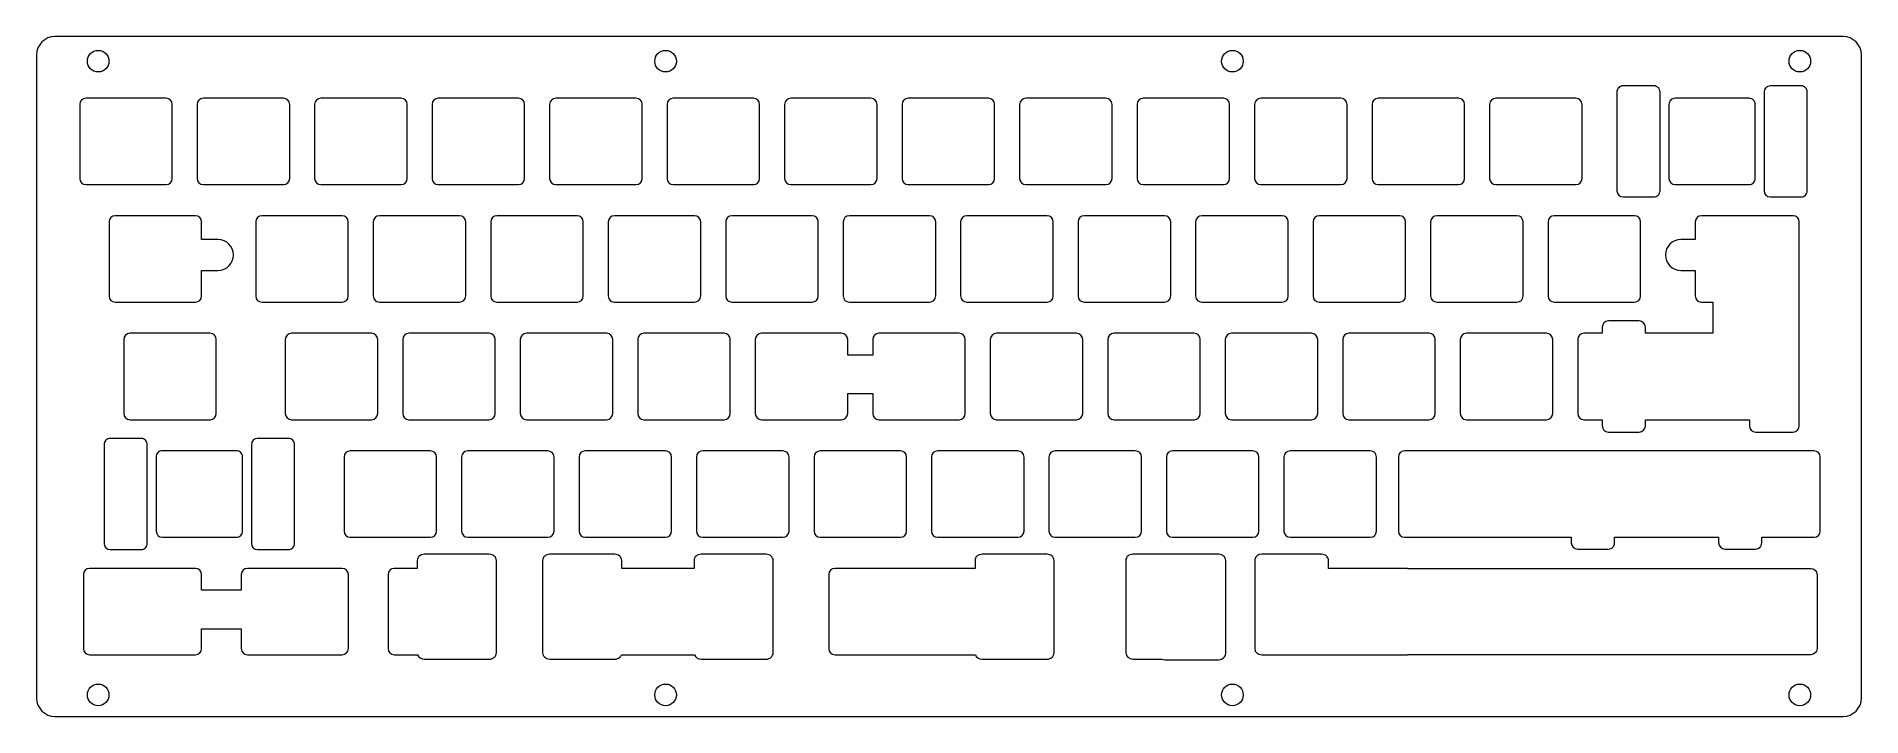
# Model space of a CAD drawing. Header units: millimetres. Extents: x -129 to 167, y 280 to 390.
import ezdxf

# ---------------------------------------------------------------- set-up
doc = ezdxf.new("R2010")
doc.units = ezdxf.units.MM
doc.header["$MEASUREMENT"] = 0
doc.layers.add('Layer 1', color=7, linetype='Continuous')

msp = doc.modelspace()

# ---------------------------------------------------------------- linework, layer by layer
at = {"layer": 'Layer 1', "color": 1, "lineweight": 18}
for centre in [(-119.1442, 386.318), (-27.1439, 386.318), (64.7549, 386.318), (156.7552, 386.318), (-119.1442, 283.618), (-27.1439, 283.618), (64.7549, 283.618), (156.7552, 283.618)]:
    msp.add_ellipse(centre, major_axis=(0, 1.75), ratio=1, dxfattribs=at)
for points, knots in [([(-126.1447, 390.3183), (-126.1447, 390.3183), (163.7555, 390.3183), (163.7555, 390.3183), (163.7555, 390.3183), (165.4044, 390.3183), (166.755, 388.9683), (166.755, 387.3183), (166.755, 387.3183), (166.755, 387.3183), (166.755, 283.1183), (166.755, 283.1183), (166.755, 283.1183), (166.755, 281.4683), (165.4044, 280.1183), (163.7555, 280.1183), (163.7555, 280.1183), (163.7555, 280.1183), (-126.1447, 280.1183), (-126.1447, 280.1183), (-126.1447, 280.1183), (-127.7936, 280.1183), (-129.1442, 281.4683), (-129.1442, 283.1183), (-129.1442, 283.1183), (-129.1442, 283.1183), (-129.1442, 387.3183), (-129.1442, 387.3183), (-129.1442, 387.3183), (-129.1442, 388.9683), (-127.7936, 390.3183), (-126.1447, 390.3183)], [0, 0, 0, 0, 0.11111111, 0.11111111, 0.11111111, 0.11111111, 0.22222222, 0.22222222, 0.22222222, 0.22222222, 0.33333333, 0.33333333, 0.33333333, 0.33333333, 0.44444444, 0.44444444, 0.44444444, 0.44444444, 0.55555556, 0.55555556, 0.55555556, 0.55555556, 0.66666667, 0.66666667, 0.66666667, 0.66666667, 0.77777778, 0.77777778, 0.77777778, 0.77777778, 1, 1, 1, 1]), ([(134.0926, 381.3182), (134.0926, 381.3182), (134.0926, 365.3183), (134.0926, 365.3183), (134.0926, 365.3183), (134.0926, 365.053), (133.9872, 364.7988), (133.7997, 364.6112), (133.7997, 364.6112), (133.6122, 364.4237), (133.3578, 364.3182), (133.0926, 364.3182), (133.0926, 364.3182), (133.0926, 364.3182), (128.0926, 364.3182), (128.0926, 364.3182), (128.0926, 364.3182), (127.5403, 364.3182), (127.0926, 364.766), (127.0926, 365.3183), (127.0926, 365.3183), (127.0926, 365.3183), (127.0926, 381.3182), (127.0926, 381.3182), (127.0926, 381.3182), (127.0926, 381.5835), (127.1979, 381.8378), (127.3855, 382.0253), (127.3855, 382.0253), (127.573, 382.2129), (127.8274, 382.3183), (128.0926, 382.3183), (128.0926, 382.3183), (128.0926, 382.3183), (133.0926, 382.3183), (133.0926, 382.3183), (133.0926, 382.3183), (133.3578, 382.3183), (133.6122, 382.2129), (133.7997, 382.0253), (133.7997, 382.0253), (133.9872, 381.8378), (134.0926, 381.5835), (134.0926, 381.3182)], [0, 0, 0, 0, 0.08333333, 0.08333333, 0.08333333, 0.08333333, 0.16666667, 0.16666667, 0.16666667, 0.16666667, 0.25, 0.25, 0.25, 0.25, 0.33333333, 0.33333333, 0.33333333, 0.33333333, 0.41666667, 0.41666667, 0.41666667, 0.41666667, 0.5, 0.5, 0.5, 0.5, 0.58333333, 0.58333333, 0.58333333, 0.58333333, 0.66666667, 0.66666667, 0.66666667, 0.66666667, 0.75, 0.75, 0.75, 0.75, 0.83333333, 0.83333333, 0.83333333, 0.83333333, 1, 1, 1, 1]), ([(151.9684, 382.3183), (151.9684, 382.3183), (156.9684, 382.3183), (156.9684, 382.3183), (156.9684, 382.3183), (157.2336, 382.3183), (157.488, 382.2129), (157.6755, 382.0253), (157.6755, 382.0253), (157.863, 381.8378), (157.9684, 381.5835), (157.9684, 381.3182), (157.9684, 381.3182), (157.9684, 381.3182), (157.9684, 365.3183), (157.9684, 365.3183), (157.9684, 365.3183), (157.9684, 365.053), (157.863, 364.7988), (157.6755, 364.6112), (157.6755, 364.6112), (157.488, 364.4237), (157.2336, 364.3182), (156.9684, 364.3182), (156.9684, 364.3182), (156.9684, 364.3182), (151.9684, 364.3182), (151.9684, 364.3182), (151.9684, 364.3182), (151.4161, 364.3182), (150.9684, 364.766), (150.9684, 365.3183), (150.9684, 365.3183), (150.9684, 365.3183), (150.9684, 381.3182), (150.9684, 381.3182), (150.9684, 381.3182), (150.9684, 381.8705), (151.4161, 382.3183), (151.9684, 382.3183)], [0, 0, 0, 0, 0.09090909, 0.09090909, 0.09090909, 0.09090909, 0.18181818, 0.18181818, 0.18181818, 0.18181818, 0.27272727, 0.27272727, 0.27272727, 0.27272727, 0.36363636, 0.36363636, 0.36363636, 0.36363636, 0.45454545, 0.45454545, 0.45454545, 0.45454545, 0.54545455, 0.54545455, 0.54545455, 0.54545455, 0.63636364, 0.63636364, 0.63636364, 0.63636364, 0.72727273, 0.72727273, 0.72727273, 0.72727273, 0.81818182, 0.81818182, 0.81818182, 0.81818182, 1, 1, 1, 1]), ([(-121.1442, 380.3184), (-121.1442, 380.3184), (-108.1442, 380.3184), (-108.1442, 380.3184), (-108.1442, 380.3184), (-107.5941, 380.3184), (-107.1442, 379.8684), (-107.1442, 379.3184), (-107.1442, 379.3184), (-107.1442, 379.3184), (-107.1442, 367.3183), (-107.1442, 367.3183), (-107.1442, 367.3183), (-107.1442, 366.7684), (-107.5941, 366.3183), (-108.1442, 366.3183), (-108.1442, 366.3183), (-108.1442, 366.3183), (-121.1442, 366.3183), (-121.1442, 366.3183), (-121.1442, 366.3183), (-121.6942, 366.3183), (-122.1442, 366.7684), (-122.1442, 367.3183), (-122.1442, 367.3183), (-122.1442, 367.3183), (-122.1442, 379.3184), (-122.1442, 379.3184), (-122.1442, 379.3184), (-122.1442, 379.8684), (-121.6942, 380.3184), (-121.1442, 380.3184)], [0, 0, 0, 0, 0.11111111, 0.11111111, 0.11111111, 0.11111111, 0.22222222, 0.22222222, 0.22222222, 0.22222222, 0.33333333, 0.33333333, 0.33333333, 0.33333333, 0.44444444, 0.44444444, 0.44444444, 0.44444444, 0.55555556, 0.55555556, 0.55555556, 0.55555556, 0.66666667, 0.66666667, 0.66666667, 0.66666667, 0.77777778, 0.77777778, 0.77777778, 0.77777778, 1, 1, 1, 1]), ([(-102.0937, 380.3184), (-102.0937, 380.3184), (-89.0937, 380.3184), (-89.0937, 380.3184), (-89.0937, 380.3184), (-88.5437, 380.3184), (-88.0937, 379.8684), (-88.0937, 379.3184), (-88.0937, 379.3184), (-88.0937, 379.3184), (-88.0937, 367.3183), (-88.0937, 367.3183), (-88.0937, 367.3183), (-88.0937, 366.7684), (-88.5437, 366.3183), (-89.0937, 366.3183), (-89.0937, 366.3183), (-89.0937, 366.3183), (-102.0937, 366.3183), (-102.0937, 366.3183), (-102.0937, 366.3183), (-102.6437, 366.3183), (-103.0937, 366.7684), (-103.0937, 367.3183), (-103.0937, 367.3183), (-103.0937, 367.3183), (-103.0937, 379.3184), (-103.0937, 379.3184), (-103.0937, 379.3184), (-103.0937, 379.8684), (-102.6437, 380.3184), (-102.0937, 380.3184)], [0, 0, 0, 0, 0.11111111, 0.11111111, 0.11111111, 0.11111111, 0.22222222, 0.22222222, 0.22222222, 0.22222222, 0.33333333, 0.33333333, 0.33333333, 0.33333333, 0.44444444, 0.44444444, 0.44444444, 0.44444444, 0.55555556, 0.55555556, 0.55555556, 0.55555556, 0.66666667, 0.66666667, 0.66666667, 0.66666667, 0.77777778, 0.77777778, 0.77777778, 0.77777778, 1, 1, 1, 1]), ([(-83.0433, 380.3184), (-83.0433, 380.3184), (-70.0433, 380.3184), (-70.0433, 380.3184), (-70.0433, 380.3184), (-69.4933, 380.3184), (-69.0433, 379.8684), (-69.0433, 379.3184), (-69.0433, 379.3184), (-69.0433, 379.3184), (-69.0433, 367.3183), (-69.0433, 367.3183), (-69.0433, 367.3183), (-69.0433, 366.7684), (-69.4933, 366.3183), (-70.0433, 366.3183), (-70.0433, 366.3183), (-70.0433, 366.3183), (-83.0433, 366.3183), (-83.0433, 366.3183), (-83.0433, 366.3183), (-83.5933, 366.3183), (-84.0433, 366.7684), (-84.0433, 367.3183), (-84.0433, 367.3183), (-84.0433, 367.3183), (-84.0433, 379.3184), (-84.0433, 379.3184), (-84.0433, 379.3184), (-84.0433, 379.8684), (-83.5933, 380.3184), (-83.0433, 380.3184)], [0, 0, 0, 0, 0.11111111, 0.11111111, 0.11111111, 0.11111111, 0.22222222, 0.22222222, 0.22222222, 0.22222222, 0.33333333, 0.33333333, 0.33333333, 0.33333333, 0.44444444, 0.44444444, 0.44444444, 0.44444444, 0.55555556, 0.55555556, 0.55555556, 0.55555556, 0.66666667, 0.66666667, 0.66666667, 0.66666667, 0.77777778, 0.77777778, 0.77777778, 0.77777778, 1, 1, 1, 1]), ([(-63.9953, 380.3184), (-63.9953, 380.3184), (-50.9953, 380.3184), (-50.9953, 380.3184), (-50.9953, 380.3184), (-50.4453, 380.3184), (-49.9953, 379.8684), (-49.9953, 379.3184), (-49.9953, 379.3184), (-49.9953, 379.3184), (-49.9953, 367.3183), (-49.9953, 367.3183), (-49.9953, 367.3183), (-49.9953, 366.7684), (-50.4453, 366.3183), (-50.9953, 366.3183), (-50.9953, 366.3183), (-50.9953, 366.3183), (-63.9953, 366.3183), (-63.9953, 366.3183), (-63.9953, 366.3183), (-64.5452, 366.3183), (-64.9953, 366.7684), (-64.9953, 367.3183), (-64.9953, 367.3183), (-64.9953, 367.3183), (-64.9953, 379.3184), (-64.9953, 379.3184), (-64.9953, 379.3184), (-64.9953, 379.8684), (-64.5452, 380.3184), (-63.9953, 380.3184)], [0, 0, 0, 0, 0.11111111, 0.11111111, 0.11111111, 0.11111111, 0.22222222, 0.22222222, 0.22222222, 0.22222222, 0.33333333, 0.33333333, 0.33333333, 0.33333333, 0.44444444, 0.44444444, 0.44444444, 0.44444444, 0.55555556, 0.55555556, 0.55555556, 0.55555556, 0.66666667, 0.66666667, 0.66666667, 0.66666667, 0.77777778, 0.77777778, 0.77777778, 0.77777778, 1, 1, 1, 1]), ([(-44.9447, 380.3184), (-44.9447, 380.3184), (-31.9447, 380.3184), (-31.9447, 380.3184), (-31.9447, 380.3184), (-31.3948, 380.3184), (-30.9447, 379.8684), (-30.9447, 379.3184), (-30.9447, 379.3184), (-30.9447, 379.3184), (-30.9447, 367.3183), (-30.9447, 367.3183), (-30.9447, 367.3183), (-30.9447, 366.7684), (-31.3948, 366.3183), (-31.9447, 366.3183), (-31.9447, 366.3183), (-31.9447, 366.3183), (-44.9447, 366.3183), (-44.9447, 366.3183), (-44.9447, 366.3183), (-45.4948, 366.3183), (-45.9447, 366.7684), (-45.9447, 367.3183), (-45.9447, 367.3183), (-45.9447, 367.3183), (-45.9447, 379.3184), (-45.9447, 379.3184), (-45.9447, 379.3184), (-45.9447, 379.8684), (-45.4948, 380.3184), (-44.9447, 380.3184)], [0, 0, 0, 0, 0.11111111, 0.11111111, 0.11111111, 0.11111111, 0.22222222, 0.22222222, 0.22222222, 0.22222222, 0.33333333, 0.33333333, 0.33333333, 0.33333333, 0.44444444, 0.44444444, 0.44444444, 0.44444444, 0.55555556, 0.55555556, 0.55555556, 0.55555556, 0.66666667, 0.66666667, 0.66666667, 0.66666667, 0.77777778, 0.77777778, 0.77777778, 0.77777778, 1, 1, 1, 1]), ([(-25.8943, 380.3184), (-25.8943, 380.3184), (-12.8943, 380.3184), (-12.8943, 380.3184), (-12.8943, 380.3184), (-12.3442, 380.3184), (-11.8943, 379.8684), (-11.8943, 379.3184), (-11.8943, 379.3184), (-11.8943, 379.3184), (-11.8943, 367.3183), (-11.8943, 367.3183), (-11.8943, 367.3183), (-11.8943, 366.7684), (-12.3442, 366.3183), (-12.8943, 366.3183), (-12.8943, 366.3183), (-12.8943, 366.3183), (-25.8943, 366.3183), (-25.8943, 366.3183), (-25.8943, 366.3183), (-26.4443, 366.3183), (-26.8943, 366.7684), (-26.8943, 367.3183), (-26.8943, 367.3183), (-26.8943, 367.3183), (-26.8943, 379.3184), (-26.8943, 379.3184), (-26.8943, 379.3184), (-26.8943, 379.8684), (-26.4443, 380.3184), (-25.8943, 380.3184)], [0, 0, 0, 0, 0.11111111, 0.11111111, 0.11111111, 0.11111111, 0.22222222, 0.22222222, 0.22222222, 0.22222222, 0.33333333, 0.33333333, 0.33333333, 0.33333333, 0.44444444, 0.44444444, 0.44444444, 0.44444444, 0.55555556, 0.55555556, 0.55555556, 0.55555556, 0.66666667, 0.66666667, 0.66666667, 0.66666667, 0.77777778, 0.77777778, 0.77777778, 0.77777778, 1, 1, 1, 1]), ([(-6.8463, 380.3184), (-6.8463, 380.3184), (6.1537, 380.3184), (6.1537, 380.3184), (6.1537, 380.3184), (6.7037, 380.3184), (7.1537, 379.8684), (7.1537, 379.3184), (7.1537, 379.3184), (7.1537, 379.3184), (7.1537, 367.3183), (7.1537, 367.3183), (7.1537, 367.3183), (7.1537, 366.7684), (6.7037, 366.3183), (6.1537, 366.3183), (6.1537, 366.3183), (6.1537, 366.3183), (-6.8463, 366.3183), (-6.8463, 366.3183), (-6.8463, 366.3183), (-7.3963, 366.3183), (-7.8463, 366.7684), (-7.8463, 367.3183), (-7.8463, 367.3183), (-7.8463, 367.3183), (-7.8463, 379.3184), (-7.8463, 379.3184), (-7.8463, 379.3184), (-7.8463, 379.8684), (-7.3963, 380.3184), (-6.8463, 380.3184)], [0, 0, 0, 0, 0.11111111, 0.11111111, 0.11111111, 0.11111111, 0.22222222, 0.22222222, 0.22222222, 0.22222222, 0.33333333, 0.33333333, 0.33333333, 0.33333333, 0.44444444, 0.44444444, 0.44444444, 0.44444444, 0.55555556, 0.55555556, 0.55555556, 0.55555556, 0.66666667, 0.66666667, 0.66666667, 0.66666667, 0.77777778, 0.77777778, 0.77777778, 0.77777778, 1, 1, 1, 1]), ([(12.2041, 380.3184), (12.2041, 380.3184), (25.2041, 380.3184), (25.2041, 380.3184), (25.2041, 380.3184), (25.7541, 380.3184), (26.2041, 379.8684), (26.2041, 379.3184), (26.2041, 379.3184), (26.2041, 379.3184), (26.2041, 367.3183), (26.2041, 367.3183), (26.2041, 367.3183), (26.2041, 366.7684), (25.7541, 366.3183), (25.2041, 366.3183), (25.2041, 366.3183), (25.2041, 366.3183), (12.2041, 366.3183), (12.2041, 366.3183), (12.2041, 366.3183), (11.6541, 366.3183), (11.2041, 366.7684), (11.2041, 367.3183), (11.2041, 367.3183), (11.2041, 367.3183), (11.2041, 379.3184), (11.2041, 379.3184), (11.2041, 379.3184), (11.2041, 379.8684), (11.6541, 380.3184), (12.2041, 380.3184)], [0, 0, 0, 0, 0.11111111, 0.11111111, 0.11111111, 0.11111111, 0.22222222, 0.22222222, 0.22222222, 0.22222222, 0.33333333, 0.33333333, 0.33333333, 0.33333333, 0.44444444, 0.44444444, 0.44444444, 0.44444444, 0.55555556, 0.55555556, 0.55555556, 0.55555556, 0.66666667, 0.66666667, 0.66666667, 0.66666667, 0.77777778, 0.77777778, 0.77777778, 0.77777778, 1, 1, 1, 1]), ([(31.2546, 380.3184), (31.2546, 380.3184), (44.2546, 380.3184), (44.2546, 380.3184), (44.2546, 380.3184), (44.8046, 380.3184), (45.2546, 379.8684), (45.2546, 379.3184), (45.2546, 379.3184), (45.2546, 379.3184), (45.2546, 367.3183), (45.2546, 367.3183), (45.2546, 367.3183), (45.2546, 366.7684), (44.8046, 366.3183), (44.2546, 366.3183), (44.2546, 366.3183), (44.2546, 366.3183), (31.2546, 366.3183), (31.2546, 366.3183), (31.2546, 366.3183), (30.7047, 366.3183), (30.2546, 366.7684), (30.2546, 367.3183), (30.2546, 367.3183), (30.2546, 367.3183), (30.2546, 379.3184), (30.2546, 379.3184), (30.2546, 379.3184), (30.2546, 379.8684), (30.7047, 380.3184), (31.2546, 380.3184)], [0, 0, 0, 0, 0.11111111, 0.11111111, 0.11111111, 0.11111111, 0.22222222, 0.22222222, 0.22222222, 0.22222222, 0.33333333, 0.33333333, 0.33333333, 0.33333333, 0.44444444, 0.44444444, 0.44444444, 0.44444444, 0.55555556, 0.55555556, 0.55555556, 0.55555556, 0.66666667, 0.66666667, 0.66666667, 0.66666667, 0.77777778, 0.77777778, 0.77777778, 0.77777778, 1, 1, 1, 1]), ([(50.3026, 380.3184), (50.3026, 380.3184), (63.3026, 380.3184), (63.3026, 380.3184), (63.3026, 380.3184), (63.8526, 380.3184), (64.3026, 379.8684), (64.3026, 379.3184), (64.3026, 379.3184), (64.3026, 379.3184), (64.3026, 367.3183), (64.3026, 367.3183), (64.3026, 367.3183), (64.3026, 366.7684), (63.8526, 366.3183), (63.3026, 366.3183), (63.3026, 366.3183), (63.3026, 366.3183), (50.3026, 366.3183), (50.3026, 366.3183), (50.3026, 366.3183), (49.7526, 366.3183), (49.3026, 366.7684), (49.3026, 367.3183), (49.3026, 367.3183), (49.3026, 367.3183), (49.3026, 379.3184), (49.3026, 379.3184), (49.3026, 379.3184), (49.3026, 379.8684), (49.7526, 380.3184), (50.3026, 380.3184)], [0, 0, 0, 0, 0.11111111, 0.11111111, 0.11111111, 0.11111111, 0.22222222, 0.22222222, 0.22222222, 0.22222222, 0.33333333, 0.33333333, 0.33333333, 0.33333333, 0.44444444, 0.44444444, 0.44444444, 0.44444444, 0.55555556, 0.55555556, 0.55555556, 0.55555556, 0.66666667, 0.66666667, 0.66666667, 0.66666667, 0.77777778, 0.77777778, 0.77777778, 0.77777778, 1, 1, 1, 1]), ([(69.353, 380.3184), (69.353, 380.3184), (82.353, 380.3184), (82.353, 380.3184), (82.353, 380.3184), (82.903, 380.3184), (83.353, 379.8684), (83.353, 379.3184), (83.353, 379.3184), (83.353, 379.3184), (83.353, 367.3183), (83.353, 367.3183), (83.353, 367.3183), (83.353, 366.7684), (82.903, 366.3183), (82.353, 366.3183), (82.353, 366.3183), (82.353, 366.3183), (69.353, 366.3183), (69.353, 366.3183), (69.353, 366.3183), (68.803, 366.3183), (68.353, 366.7684), (68.353, 367.3183), (68.353, 367.3183), (68.353, 367.3183), (68.353, 379.3184), (68.353, 379.3184), (68.353, 379.3184), (68.353, 379.8684), (68.803, 380.3184), (69.353, 380.3184)], [0, 0, 0, 0, 0.11111111, 0.11111111, 0.11111111, 0.11111111, 0.22222222, 0.22222222, 0.22222222, 0.22222222, 0.33333333, 0.33333333, 0.33333333, 0.33333333, 0.44444444, 0.44444444, 0.44444444, 0.44444444, 0.55555556, 0.55555556, 0.55555556, 0.55555556, 0.66666667, 0.66666667, 0.66666667, 0.66666667, 0.77777778, 0.77777778, 0.77777778, 0.77777778, 1, 1, 1, 1]), ([(88.4035, 380.3184), (88.4035, 380.3184), (101.4035, 380.3184), (101.4035, 380.3184), (101.4035, 380.3184), (101.9535, 380.3184), (102.4035, 379.8684), (102.4035, 379.3184), (102.4035, 379.3184), (102.4035, 379.3184), (102.4035, 367.3183), (102.4035, 367.3183), (102.4035, 367.3183), (102.4035, 366.7684), (101.9535, 366.3183), (101.4035, 366.3183), (101.4035, 366.3183), (101.4035, 366.3183), (88.4035, 366.3183), (88.4035, 366.3183), (88.4035, 366.3183), (87.8535, 366.3183), (87.4035, 366.7684), (87.4035, 367.3183), (87.4035, 367.3183), (87.4035, 367.3183), (87.4035, 379.3184), (87.4035, 379.3184), (87.4035, 379.3184), (87.4035, 379.8684), (87.8535, 380.3184), (88.4035, 380.3184)], [0, 0, 0, 0, 0.11111111, 0.11111111, 0.11111111, 0.11111111, 0.22222222, 0.22222222, 0.22222222, 0.22222222, 0.33333333, 0.33333333, 0.33333333, 0.33333333, 0.44444444, 0.44444444, 0.44444444, 0.44444444, 0.55555556, 0.55555556, 0.55555556, 0.55555556, 0.66666667, 0.66666667, 0.66666667, 0.66666667, 0.77777778, 0.77777778, 0.77777778, 0.77777778, 1, 1, 1, 1]), ([(107.455, 380.3184), (107.455, 380.3184), (120.4551, 380.3184), (120.4551, 380.3184), (120.4551, 380.3184), (121.0051, 380.3184), (121.4551, 379.8684), (121.4551, 379.3184), (121.4551, 379.3184), (121.4551, 379.3184), (121.4551, 367.3183), (121.4551, 367.3183), (121.4551, 367.3183), (121.4551, 366.7684), (121.0051, 366.3183), (120.4551, 366.3183), (120.4551, 366.3183), (120.4551, 366.3183), (107.455, 366.3183), (107.455, 366.3183), (107.455, 366.3183), (106.905, 366.3183), (106.455, 366.7684), (106.455, 367.3183), (106.455, 367.3183), (106.455, 367.3183), (106.455, 379.3184), (106.455, 379.3184), (106.455, 379.3184), (106.455, 379.8684), (106.905, 380.3184), (107.455, 380.3184)], [0, 0, 0, 0, 0.11111111, 0.11111111, 0.11111111, 0.11111111, 0.22222222, 0.22222222, 0.22222222, 0.22222222, 0.33333333, 0.33333333, 0.33333333, 0.33333333, 0.44444444, 0.44444444, 0.44444444, 0.44444444, 0.55555556, 0.55555556, 0.55555556, 0.55555556, 0.66666667, 0.66666667, 0.66666667, 0.66666667, 0.77777778, 0.77777778, 0.77777778, 0.77777778, 1, 1, 1, 1]), ([(149.5304, 379.3183), (149.5304, 379.3183), (149.5304, 367.3181), (149.5304, 367.3181), (149.5304, 367.3181), (149.5304, 367.0531), (149.425, 366.7987), (149.2375, 366.6112), (149.2375, 366.6112), (149.0499, 366.4237), (148.7956, 366.3183), (148.5304, 366.3183), (148.5304, 366.3183), (148.5304, 366.3183), (136.5305, 366.3183), (136.5305, 366.3183), (136.5305, 366.3183), (135.9782, 366.3183), (135.5305, 366.766), (135.5305, 367.3181), (135.5305, 367.3181), (135.5305, 367.3181), (135.5305, 379.3183), (135.5305, 379.3183), (135.5305, 379.3183), (135.5305, 379.5834), (135.6358, 379.8379), (135.8234, 380.0254), (135.8234, 380.0254), (136.0109, 380.2129), (136.2653, 380.3182), (136.5305, 380.3182), (136.5305, 380.3182), (136.5305, 380.3182), (148.5304, 380.3182), (148.5304, 380.3182), (148.5304, 380.3182), (148.7956, 380.3182), (149.0499, 380.2129), (149.2375, 380.0254), (149.2375, 380.0254), (149.425, 379.8379), (149.5304, 379.5834), (149.5304, 379.3183)], [0, 0, 0, 0, 0.08333333, 0.08333333, 0.08333333, 0.08333333, 0.16666667, 0.16666667, 0.16666667, 0.16666667, 0.25, 0.25, 0.25, 0.25, 0.33333333, 0.33333333, 0.33333333, 0.33333333, 0.41666667, 0.41666667, 0.41666667, 0.41666667, 0.5, 0.5, 0.5, 0.5, 0.58333333, 0.58333333, 0.58333333, 0.58333333, 0.66666667, 0.66666667, 0.66666667, 0.66666667, 0.75, 0.75, 0.75, 0.75, 0.83333333, 0.83333333, 0.83333333, 0.83333333, 1, 1, 1, 1]), ([(-102.3822, 357.4147), (-102.3822, 357.4147), (-99.7237, 357.4147), (-99.7237, 357.4147), (-99.7237, 357.4147), (-99.7162, 357.4148), (-99.7086, 357.4148), (-99.7011, 357.4148), (-99.7011, 357.4148), (-98.3205, 357.4148), (-97.2011, 356.2954), (-97.2011, 354.9148), (-97.2011, 354.9148), (-97.2011, 353.5342), (-98.3205, 352.4148), (-99.7011, 352.4148), (-99.7011, 352.4148), (-99.7086, 352.4148), (-99.7162, 352.4148), (-99.7237, 352.4149), (-99.7237, 352.4149), (-99.7237, 352.4149), (-102.3822, 352.4149), (-102.3822, 352.4149), (-102.3822, 352.4149), (-102.3822, 350.1455), (-102.3822, 348.2684), (-102.3822, 348.2684), (-102.3822, 348.2684), (-102.3822, 347.7184), (-102.8321, 347.2684), (-103.3822, 347.2684), (-103.3822, 347.2684), (-103.3822, 347.2684), (-116.3822, 347.2684), (-116.3822, 347.2684), (-116.3822, 347.2684), (-116.9322, 347.2684), (-117.3822, 347.7184), (-117.3822, 348.2684), (-117.3822, 348.2684), (-117.3822, 348.2684), (-117.3822, 360.2684), (-117.3822, 360.2684), (-117.3822, 360.2684), (-117.3822, 360.8183), (-116.9322, 361.2684), (-116.3822, 361.2684), (-116.3822, 361.2684), (-116.3822, 361.2684), (-103.3822, 361.2684), (-103.3822, 361.2684), (-103.3822, 361.2684), (-102.8321, 361.2684), (-102.3822, 360.8183), (-102.3822, 360.2684), (-102.3822, 360.2684), (-102.3822, 360.2684), (-102.3822, 359.0622), (-102.3822, 357.4147)], [0, 0, 0, 0, 0.0625, 0.0625, 0.0625, 0.0625, 0.125, 0.125, 0.125, 0.125, 0.1875, 0.1875, 0.1875, 0.1875, 0.25, 0.25, 0.25, 0.25, 0.3125, 0.3125, 0.3125, 0.3125, 0.375, 0.375, 0.375, 0.375, 0.4375, 0.4375, 0.4375, 0.4375, 0.5, 0.5, 0.5, 0.5, 0.5625, 0.5625, 0.5625, 0.5625, 0.625, 0.625, 0.625, 0.625, 0.6875, 0.6875, 0.6875, 0.6875, 0.75, 0.75, 0.75, 0.75, 0.8125, 0.8125, 0.8125, 0.8125, 0.875, 0.875, 0.875, 0.875, 1, 1, 1, 1]), ([(-92.6011, 361.2684), (-92.6011, 361.2684), (-79.6011, 361.2684), (-79.6011, 361.2684), (-79.6011, 361.2684), (-79.051, 361.2684), (-78.6011, 360.8183), (-78.6011, 360.2684), (-78.6011, 360.2684), (-78.6011, 360.2684), (-78.6011, 348.2684), (-78.6011, 348.2684), (-78.6011, 348.2684), (-78.6011, 347.7184), (-79.051, 347.2684), (-79.6011, 347.2684), (-79.6011, 347.2684), (-79.6011, 347.2684), (-92.6011, 347.2684), (-92.6011, 347.2684), (-92.6011, 347.2684), (-93.1511, 347.2684), (-93.6011, 347.7184), (-93.6011, 348.2684), (-93.6011, 348.2684), (-93.6011, 348.2684), (-93.6011, 360.2684), (-93.6011, 360.2684), (-93.6011, 360.2684), (-93.6011, 360.8183), (-93.1511, 361.2684), (-92.6011, 361.2684)], [0, 0, 0, 0, 0.11111111, 0.11111111, 0.11111111, 0.11111111, 0.22222222, 0.22222222, 0.22222222, 0.22222222, 0.33333333, 0.33333333, 0.33333333, 0.33333333, 0.44444444, 0.44444444, 0.44444444, 0.44444444, 0.55555556, 0.55555556, 0.55555556, 0.55555556, 0.66666667, 0.66666667, 0.66666667, 0.66666667, 0.77777778, 0.77777778, 0.77777778, 0.77777778, 1, 1, 1, 1]), ([(-73.5507, 361.2684), (-73.5507, 361.2684), (-60.5507, 361.2684), (-60.5507, 361.2684), (-60.5507, 361.2684), (-60.0007, 361.2684), (-59.5507, 360.8183), (-59.5507, 360.2684), (-59.5507, 360.2684), (-59.5507, 360.2684), (-59.5507, 348.2684), (-59.5507, 348.2684), (-59.5507, 348.2684), (-59.5507, 347.7184), (-60.0007, 347.2684), (-60.5507, 347.2684), (-60.5507, 347.2684), (-60.5507, 347.2684), (-73.5507, 347.2684), (-73.5507, 347.2684), (-73.5507, 347.2684), (-74.1007, 347.2684), (-74.5507, 347.7184), (-74.5507, 348.2684), (-74.5507, 348.2684), (-74.5507, 348.2684), (-74.5507, 360.2684), (-74.5507, 360.2684), (-74.5507, 360.2684), (-74.5507, 360.8183), (-74.1007, 361.2684), (-73.5507, 361.2684)], [0, 0, 0, 0, 0.11111111, 0.11111111, 0.11111111, 0.11111111, 0.22222222, 0.22222222, 0.22222222, 0.22222222, 0.33333333, 0.33333333, 0.33333333, 0.33333333, 0.44444444, 0.44444444, 0.44444444, 0.44444444, 0.55555556, 0.55555556, 0.55555556, 0.55555556, 0.66666667, 0.66666667, 0.66666667, 0.66666667, 0.77777778, 0.77777778, 0.77777778, 0.77777778, 1, 1, 1, 1]), ([(-54.5002, 361.2684), (-54.5002, 361.2684), (-41.5002, 361.2684), (-41.5002, 361.2684), (-41.5002, 361.2684), (-40.9502, 361.2684), (-40.5002, 360.8183), (-40.5002, 360.2684), (-40.5002, 360.2684), (-40.5002, 360.2684), (-40.5002, 348.2684), (-40.5002, 348.2684), (-40.5002, 348.2684), (-40.5002, 347.7184), (-40.9502, 347.2684), (-41.5002, 347.2684), (-41.5002, 347.2684), (-41.5002, 347.2684), (-54.5002, 347.2684), (-54.5002, 347.2684), (-54.5002, 347.2684), (-55.0502, 347.2684), (-55.5002, 347.7184), (-55.5002, 348.2684), (-55.5002, 348.2684), (-55.5002, 348.2684), (-55.5002, 360.2684), (-55.5002, 360.2684), (-55.5002, 360.2684), (-55.5002, 360.8183), (-55.0502, 361.2684), (-54.5002, 361.2684)], [0, 0, 0, 0, 0.11111111, 0.11111111, 0.11111111, 0.11111111, 0.22222222, 0.22222222, 0.22222222, 0.22222222, 0.33333333, 0.33333333, 0.33333333, 0.33333333, 0.44444444, 0.44444444, 0.44444444, 0.44444444, 0.55555556, 0.55555556, 0.55555556, 0.55555556, 0.66666667, 0.66666667, 0.66666667, 0.66666667, 0.77777778, 0.77777778, 0.77777778, 0.77777778, 1, 1, 1, 1]), ([(-35.4522, 361.2684), (-35.4522, 361.2684), (-22.4522, 361.2684), (-22.4522, 361.2684), (-22.4522, 361.2684), (-21.9022, 361.2684), (-21.4522, 360.8183), (-21.4522, 360.2684), (-21.4522, 360.2684), (-21.4522, 360.2684), (-21.4522, 348.2684), (-21.4522, 348.2684), (-21.4522, 348.2684), (-21.4522, 347.7184), (-21.9022, 347.2684), (-22.4522, 347.2684), (-22.4522, 347.2684), (-22.4522, 347.2684), (-35.4522, 347.2684), (-35.4522, 347.2684), (-35.4522, 347.2684), (-36.0021, 347.2684), (-36.4522, 347.7184), (-36.4522, 348.2684), (-36.4522, 348.2684), (-36.4522, 348.2684), (-36.4522, 360.2684), (-36.4522, 360.2684), (-36.4522, 360.2684), (-36.4522, 360.8183), (-36.0021, 361.2684), (-35.4522, 361.2684)], [0, 0, 0, 0, 0.11111111, 0.11111111, 0.11111111, 0.11111111, 0.22222222, 0.22222222, 0.22222222, 0.22222222, 0.33333333, 0.33333333, 0.33333333, 0.33333333, 0.44444444, 0.44444444, 0.44444444, 0.44444444, 0.55555556, 0.55555556, 0.55555556, 0.55555556, 0.66666667, 0.66666667, 0.66666667, 0.66666667, 0.77777778, 0.77777778, 0.77777778, 0.77777778, 1, 1, 1, 1]), ([(-16.4016, 361.2684), (-16.4016, 361.2684), (-3.4016, 361.2684), (-3.4016, 361.2684), (-3.4016, 361.2684), (-2.8517, 361.2684), (-2.4016, 360.8183), (-2.4016, 360.2684), (-2.4016, 360.2684), (-2.4016, 360.2684), (-2.4016, 348.2684), (-2.4016, 348.2684), (-2.4016, 348.2684), (-2.4016, 347.7184), (-2.8517, 347.2684), (-3.4016, 347.2684), (-3.4016, 347.2684), (-3.4016, 347.2684), (-16.4016, 347.2684), (-16.4016, 347.2684), (-16.4016, 347.2684), (-16.9517, 347.2684), (-17.4016, 347.7184), (-17.4016, 348.2684), (-17.4016, 348.2684), (-17.4016, 348.2684), (-17.4016, 360.2684), (-17.4016, 360.2684), (-17.4016, 360.2684), (-17.4016, 360.8183), (-16.9517, 361.2684), (-16.4016, 361.2684)], [0, 0, 0, 0, 0.11111111, 0.11111111, 0.11111111, 0.11111111, 0.22222222, 0.22222222, 0.22222222, 0.22222222, 0.33333333, 0.33333333, 0.33333333, 0.33333333, 0.44444444, 0.44444444, 0.44444444, 0.44444444, 0.55555556, 0.55555556, 0.55555556, 0.55555556, 0.66666667, 0.66666667, 0.66666667, 0.66666667, 0.77777778, 0.77777778, 0.77777778, 0.77777778, 1, 1, 1, 1]), ([(2.6487, 361.2684), (2.6487, 361.2684), (15.6487, 361.2684), (15.6487, 361.2684), (15.6487, 361.2684), (16.1988, 361.2684), (16.6487, 360.8183), (16.6487, 360.2684), (16.6487, 360.2684), (16.6487, 360.2684), (16.6487, 348.2684), (16.6487, 348.2684), (16.6487, 348.2684), (16.6487, 347.7184), (16.1988, 347.2684), (15.6487, 347.2684), (15.6487, 347.2684), (15.6487, 347.2684), (2.6487, 347.2684), (2.6487, 347.2684), (2.6487, 347.2684), (2.0987, 347.2684), (1.6487, 347.7184), (1.6487, 348.2684), (1.6487, 348.2684), (1.6487, 348.2684), (1.6487, 360.2684), (1.6487, 360.2684), (1.6487, 360.2684), (1.6487, 360.8183), (2.0987, 361.2684), (2.6487, 361.2684)], [0, 0, 0, 0, 0.11111111, 0.11111111, 0.11111111, 0.11111111, 0.22222222, 0.22222222, 0.22222222, 0.22222222, 0.33333333, 0.33333333, 0.33333333, 0.33333333, 0.44444444, 0.44444444, 0.44444444, 0.44444444, 0.55555556, 0.55555556, 0.55555556, 0.55555556, 0.66666667, 0.66666667, 0.66666667, 0.66666667, 0.77777778, 0.77777778, 0.77777778, 0.77777778, 1, 1, 1, 1]), ([(21.6967, 361.2684), (21.6967, 361.2684), (34.6967, 361.2684), (34.6967, 361.2684), (34.6967, 361.2684), (35.2467, 361.2684), (35.6967, 360.8183), (35.6967, 360.2684), (35.6967, 360.2684), (35.6967, 360.2684), (35.6967, 348.2684), (35.6967, 348.2684), (35.6967, 348.2684), (35.6967, 347.7184), (35.2467, 347.2684), (34.6967, 347.2684), (34.6967, 347.2684), (34.6967, 347.2684), (21.6967, 347.2684), (21.6967, 347.2684), (21.6967, 347.2684), (21.1467, 347.2684), (20.6967, 347.7184), (20.6967, 348.2684), (20.6967, 348.2684), (20.6967, 348.2684), (20.6967, 360.2684), (20.6967, 360.2684), (20.6967, 360.2684), (20.6967, 360.8183), (21.1467, 361.2684), (21.6967, 361.2684)], [0, 0, 0, 0, 0.11111111, 0.11111111, 0.11111111, 0.11111111, 0.22222222, 0.22222222, 0.22222222, 0.22222222, 0.33333333, 0.33333333, 0.33333333, 0.33333333, 0.44444444, 0.44444444, 0.44444444, 0.44444444, 0.55555556, 0.55555556, 0.55555556, 0.55555556, 0.66666667, 0.66666667, 0.66666667, 0.66666667, 0.77777778, 0.77777778, 0.77777778, 0.77777778, 1, 1, 1, 1]), ([(40.7472, 361.2684), (40.7472, 361.2684), (53.7472, 361.2684), (53.7472, 361.2684), (53.7472, 361.2684), (54.2972, 361.2684), (54.7472, 360.8183), (54.7472, 360.2684), (54.7472, 360.2684), (54.7472, 360.2684), (54.7472, 348.2684), (54.7472, 348.2684), (54.7472, 348.2684), (54.7472, 347.7184), (54.2972, 347.2684), (53.7472, 347.2684), (53.7472, 347.2684), (53.7472, 347.2684), (40.7472, 347.2684), (40.7472, 347.2684), (40.7472, 347.2684), (40.1972, 347.2684), (39.7472, 347.7184), (39.7472, 348.2684), (39.7472, 348.2684), (39.7472, 348.2684), (39.7472, 360.2684), (39.7472, 360.2684), (39.7472, 360.2684), (39.7472, 360.8183), (40.1972, 361.2684), (40.7472, 361.2684)], [0, 0, 0, 0, 0.11111111, 0.11111111, 0.11111111, 0.11111111, 0.22222222, 0.22222222, 0.22222222, 0.22222222, 0.33333333, 0.33333333, 0.33333333, 0.33333333, 0.44444444, 0.44444444, 0.44444444, 0.44444444, 0.55555556, 0.55555556, 0.55555556, 0.55555556, 0.66666667, 0.66666667, 0.66666667, 0.66666667, 0.77777778, 0.77777778, 0.77777778, 0.77777778, 1, 1, 1, 1]), ([(59.7977, 361.2684), (59.7977, 361.2684), (72.7977, 361.2684), (72.7977, 361.2684), (72.7977, 361.2684), (73.3477, 361.2684), (73.7977, 360.8183), (73.7977, 360.2684), (73.7977, 360.2684), (73.7977, 360.2684), (73.7977, 348.2684), (73.7977, 348.2684), (73.7977, 348.2684), (73.7977, 347.7184), (73.3477, 347.2684), (72.7977, 347.2684), (72.7977, 347.2684), (72.7977, 347.2684), (59.7977, 347.2684), (59.7977, 347.2684), (59.7977, 347.2684), (59.2478, 347.2684), (58.7977, 347.7184), (58.7977, 348.2684), (58.7977, 348.2684), (58.7977, 348.2684), (58.7977, 360.2684), (58.7977, 360.2684), (58.7977, 360.2684), (58.7977, 360.8183), (59.2478, 361.2684), (59.7977, 361.2684)], [0, 0, 0, 0, 0.11111111, 0.11111111, 0.11111111, 0.11111111, 0.22222222, 0.22222222, 0.22222222, 0.22222222, 0.33333333, 0.33333333, 0.33333333, 0.33333333, 0.44444444, 0.44444444, 0.44444444, 0.44444444, 0.55555556, 0.55555556, 0.55555556, 0.55555556, 0.66666667, 0.66666667, 0.66666667, 0.66666667, 0.77777778, 0.77777778, 0.77777778, 0.77777778, 1, 1, 1, 1]), ([(78.8456, 361.2684), (78.8456, 361.2684), (91.8456, 361.2684), (91.8456, 361.2684), (91.8456, 361.2684), (92.3956, 361.2684), (92.8456, 360.8183), (92.8456, 360.2684), (92.8456, 360.2684), (92.8456, 360.2684), (92.8456, 348.2684), (92.8456, 348.2684), (92.8456, 348.2684), (92.8456, 347.7184), (92.3956, 347.2684), (91.8456, 347.2684), (91.8456, 347.2684), (91.8456, 347.2684), (78.8456, 347.2684), (78.8456, 347.2684), (78.8456, 347.2684), (78.2956, 347.2684), (77.8456, 347.7184), (77.8456, 348.2684), (77.8456, 348.2684), (77.8456, 348.2684), (77.8456, 360.2684), (77.8456, 360.2684), (77.8456, 360.2684), (77.8456, 360.8183), (78.2956, 361.2684), (78.8456, 361.2684)], [0, 0, 0, 0, 0.11111111, 0.11111111, 0.11111111, 0.11111111, 0.22222222, 0.22222222, 0.22222222, 0.22222222, 0.33333333, 0.33333333, 0.33333333, 0.33333333, 0.44444444, 0.44444444, 0.44444444, 0.44444444, 0.55555556, 0.55555556, 0.55555556, 0.55555556, 0.66666667, 0.66666667, 0.66666667, 0.66666667, 0.77777778, 0.77777778, 0.77777778, 0.77777778, 1, 1, 1, 1]), ([(97.8961, 361.2684), (97.8961, 361.2684), (110.8961, 361.2684), (110.8961, 361.2684), (110.8961, 361.2684), (111.4461, 361.2684), (111.8961, 360.8183), (111.8961, 360.2684), (111.8961, 360.2684), (111.8961, 360.2684), (111.8961, 348.2684), (111.8961, 348.2684), (111.8961, 348.2684), (111.8961, 347.7184), (111.4461, 347.2684), (110.8961, 347.2684), (110.8961, 347.2684), (110.8961, 347.2684), (97.8961, 347.2684), (97.8961, 347.2684), (97.8961, 347.2684), (97.3461, 347.2684), (96.8961, 347.7184), (96.8961, 348.2684), (96.8961, 348.2684), (96.8961, 348.2684), (96.8961, 360.2684), (96.8961, 360.2684), (96.8961, 360.2684), (96.8961, 360.8183), (97.3461, 361.2684), (97.8961, 361.2684)], [0, 0, 0, 0, 0.11111111, 0.11111111, 0.11111111, 0.11111111, 0.22222222, 0.22222222, 0.22222222, 0.22222222, 0.33333333, 0.33333333, 0.33333333, 0.33333333, 0.44444444, 0.44444444, 0.44444444, 0.44444444, 0.55555556, 0.55555556, 0.55555556, 0.55555556, 0.66666667, 0.66666667, 0.66666667, 0.66666667, 0.77777778, 0.77777778, 0.77777778, 0.77777778, 1, 1, 1, 1]), ([(116.9466, 361.2684), (116.9466, 361.2684), (129.9466, 361.2684), (129.9466, 361.2684), (129.9466, 361.2684), (130.4966, 361.2684), (130.9466, 360.8183), (130.9466, 360.2684), (130.9466, 360.2684), (130.9466, 360.2684), (130.9466, 348.2684), (130.9466, 348.2684), (130.9466, 348.2684), (130.9466, 347.7184), (130.4966, 347.2684), (129.9466, 347.2684), (129.9466, 347.2684), (129.9466, 347.2684), (116.9466, 347.2684), (116.9466, 347.2684), (116.9466, 347.2684), (116.3966, 347.2684), (115.9466, 347.7184), (115.9466, 348.2684), (115.9466, 348.2684), (115.9466, 348.2684), (115.9466, 360.2684), (115.9466, 360.2684), (115.9466, 360.2684), (115.9466, 360.8183), (116.3966, 361.2684), (116.9466, 361.2684)], [0, 0, 0, 0, 0.11111111, 0.11111111, 0.11111111, 0.11111111, 0.22222222, 0.22222222, 0.22222222, 0.22222222, 0.33333333, 0.33333333, 0.33333333, 0.33333333, 0.44444444, 0.44444444, 0.44444444, 0.44444444, 0.55555556, 0.55555556, 0.55555556, 0.55555556, 0.66666667, 0.66666667, 0.66666667, 0.66666667, 0.77777778, 0.77777778, 0.77777778, 0.77777778, 1, 1, 1, 1]), ([(140.7925, 361.2684), (140.7925, 361.2684), (155.6734, 361.2684), (155.6734, 361.2684), (155.6734, 361.2684), (156.2234, 361.2684), (156.6734, 360.8183), (156.6734, 360.2684), (156.6734, 360.2684), (156.6734, 360.2684), (156.6734, 327.2183), (156.6734, 327.2183), (156.6734, 327.2183), (156.6734, 326.6665), (156.2252, 326.2182), (155.6734, 326.2182), (155.6734, 326.2182), (155.6734, 326.2182), (149.5864, 326.2182), (149.5864, 326.2182), (149.5864, 326.2182), (149.0341, 326.2182), (148.5864, 326.666), (148.5864, 327.2183), (148.5864, 327.2183), (148.5864, 327.2183), (148.5864, 328.2183), (148.5864, 328.2183), (148.5864, 328.2183), (143.9723, 328.2183), (139.3582, 328.2183), (134.7441, 328.2183), (134.7441, 328.2183), (134.7429, 328.2183), (134.7417, 328.2183), (134.7405, 328.2183), (134.7405, 328.2183), (134.7405, 328.2183), (134.5246, 328.2183), (134.1485, 328.2183), (134.1485, 328.2183), (133.6099, 328.2183), (132.7428, 328.2183), (131.7105, 328.2183), (131.7105, 328.2183), (131.7105, 327.885), (131.7105, 327.5516), (131.7105, 327.2183), (131.7105, 327.2183), (131.7105, 326.9531), (131.6051, 326.6988), (131.4176, 326.5112), (131.4176, 326.5112), (131.2301, 326.3237), (130.9757, 326.2182), (130.7105, 326.2182), (130.7105, 326.2182), (130.7105, 326.2182), (125.7105, 326.2182), (125.7105, 326.2182), (125.7105, 326.2182), (125.1582, 326.2182), (124.7105, 326.666), (124.7105, 327.2183), (124.7105, 327.2183), (124.7105, 327.5516), (124.7105, 327.885), (124.7105, 328.2183), (124.7105, 328.2183), (122.9882, 328.2183), (121.7405, 328.2183), (121.7405, 328.2183), (121.7405, 328.2183), (121.1905, 328.2183), (120.7405, 328.6683), (120.7405, 329.2183), (120.7405, 329.2183), (120.7405, 329.2183), (120.7405, 341.2184), (120.7405, 341.2184), (120.7405, 341.2184), (120.7405, 341.7684), (121.1905, 342.2184), (121.7405, 342.2184), (121.7405, 342.2184), (121.7405, 342.2184), (122.9882, 342.2184), (124.7105, 342.2184), (124.7105, 342.2184), (124.7105, 342.5517), (124.7105, 342.885), (124.7105, 343.2183), (124.7105, 343.2183), (124.7105, 343.7706), (125.1582, 344.2184), (125.7105, 344.2184), (125.7105, 344.2184), (125.7105, 344.2184), (130.7105, 344.2184), (130.7105, 344.2184), (130.7105, 344.2184), (130.9757, 344.2184), (131.2301, 344.1129), (131.4176, 343.9254), (131.4176, 343.9254), (131.6051, 343.7378), (131.7105, 343.4835), (131.7105, 343.2183), (131.7105, 343.2183), (131.7105, 342.885), (131.7105, 342.5517), (131.7105, 342.2184), (131.7105, 342.2184), (132.7428, 342.2184), (133.6099, 342.2184), (134.1485, 342.2184), (134.1485, 342.2184), (134.5246, 342.2184), (134.7405, 342.2184), (134.7405, 342.2184), (134.7405, 342.2184), (134.7452, 342.2184), (134.75, 342.2184), (134.7547, 342.2183), (134.7547, 342.2183), (136.1886, 342.2183), (139.8781, 342.2183), (142.6734, 342.2183), (142.6734, 342.2183), (142.6734, 343.8056), (142.6734, 345.6812), (142.6734, 347.2684), (142.6734, 347.2684), (141.5386, 347.2684), (140.7925, 347.2684), (140.7925, 347.2684), (140.7925, 347.2684), (140.2425, 347.2684), (139.7925, 347.7184), (139.7925, 348.2684), (139.7925, 348.2684), (139.7925, 348.2684), (139.7925, 350.1455), (139.7925, 352.4149), (139.7925, 352.4149), (139.7925, 352.4149), (137.4879, 352.4149), (137.4879, 352.4149), (137.4879, 352.4149), (137.4804, 352.4148), (137.4728, 352.4148), (137.4653, 352.4148), (137.4653, 352.4148), (136.0847, 352.4148), (134.9653, 353.5342), (134.9653, 354.9148), (134.9653, 354.9148), (134.9653, 356.2954), (136.0847, 357.4148), (137.4653, 357.4148), (137.4653, 357.4148), (137.4728, 357.4148), (137.4804, 357.4148), (137.4879, 357.4147), (137.4879, 357.4147), (137.4879, 357.4147), (139.7925, 357.4147), (139.7925, 357.4147), (139.7925, 357.4147), (139.7925, 359.0622), (139.7925, 360.2684), (139.7925, 360.2684), (139.7925, 360.2684), (139.7925, 360.8183), (140.2425, 361.2684), (140.7925, 361.2684)], [0, 0, 0, 0, 0.02222222, 0.02222222, 0.02222222, 0.02222222, 0.04444444, 0.04444444, 0.04444444, 0.04444444, 0.06666667, 0.06666667, 0.06666667, 0.06666667, 0.08888889, 0.08888889, 0.08888889, 0.08888889, 0.11111111, 0.11111111, 0.11111111, 0.11111111, 0.13333333, 0.13333333, 0.13333333, 0.13333333, 0.15555556, 0.15555556, 0.15555556, 0.15555556, 0.17777778, 0.17777778, 0.17777778, 0.17777778, 0.2, 0.2, 0.2, 0.2, 0.22222222, 0.22222222, 0.22222222, 0.22222222, 0.24444444, 0.24444444, 0.24444444, 0.24444444, 0.26666667, 0.26666667, 0.26666667, 0.26666667, 0.28888889, 0.28888889, 0.28888889, 0.28888889, 0.31111111, 0.31111111, 0.31111111, 0.31111111, 0.33333333, 0.33333333, 0.33333333, 0.33333333, 0.35555556, 0.35555556, 0.35555556, 0.35555556, 0.37777778, 0.37777778, 0.37777778, 0.37777778, 0.4, 0.4, 0.4, 0.4, 0.42222222, 0.42222222, 0.42222222, 0.42222222, 0.44444444, 0.44444444, 0.44444444, 0.44444444, 0.46666667, 0.46666667, 0.46666667, 0.46666667, 0.48888889, 0.48888889, 0.48888889, 0.48888889, 0.51111111, 0.51111111, 0.51111111, 0.51111111, 0.53333333, 0.53333333, 0.53333333, 0.53333333, 0.55555556, 0.55555556, 0.55555556, 0.55555556, 0.57777778, 0.57777778, 0.57777778, 0.57777778, 0.6, 0.6, 0.6, 0.6, 0.62222222, 0.62222222, 0.62222222, 0.62222222, 0.64444444, 0.64444444, 0.64444444, 0.64444444, 0.66666667, 0.66666667, 0.66666667, 0.66666667, 0.68888889, 0.68888889, 0.68888889, 0.68888889, 0.71111111, 0.71111111, 0.71111111, 0.71111111, 0.73333333, 0.73333333, 0.73333333, 0.73333333, 0.75555556, 0.75555556, 0.75555556, 0.75555556, 0.77777778, 0.77777778, 0.77777778, 0.77777778, 0.8, 0.8, 0.8, 0.8, 0.82222222, 0.82222222, 0.82222222, 0.82222222, 0.84444444, 0.84444444, 0.84444444, 0.84444444, 0.86666667, 0.86666667, 0.86666667, 0.86666667, 0.88888889, 0.88888889, 0.88888889, 0.88888889, 0.91111111, 0.91111111, 0.91111111, 0.91111111, 0.93333333, 0.93333333, 0.93333333, 0.93333333, 0.95555556, 0.95555556, 0.95555556, 0.95555556, 1, 1, 1, 1]), ([(-114.0012, 342.2184), (-114.0012, 342.2184), (-101.0012, 342.2184), (-101.0012, 342.2184), (-101.0012, 342.2184), (-100.4511, 342.2184), (-100.0012, 341.7684), (-100.0012, 341.2184), (-100.0012, 341.2184), (-100.0012, 341.2184), (-100.0012, 329.2183), (-100.0012, 329.2183), (-100.0012, 329.2183), (-100.0012, 328.6683), (-100.4511, 328.2183), (-101.0012, 328.2183), (-101.0012, 328.2183), (-101.0012, 328.2183), (-114.0012, 328.2183), (-114.0012, 328.2183), (-114.0012, 328.2183), (-114.5512, 328.2183), (-115.0012, 328.6683), (-115.0012, 329.2183), (-115.0012, 329.2183), (-115.0012, 329.2183), (-115.0012, 341.2184), (-115.0012, 341.2184), (-115.0012, 341.2184), (-115.0012, 341.7684), (-114.5512, 342.2184), (-114.0012, 342.2184)], [0, 0, 0, 0, 0.11111111, 0.11111111, 0.11111111, 0.11111111, 0.22222222, 0.22222222, 0.22222222, 0.22222222, 0.33333333, 0.33333333, 0.33333333, 0.33333333, 0.44444444, 0.44444444, 0.44444444, 0.44444444, 0.55555556, 0.55555556, 0.55555556, 0.55555556, 0.66666667, 0.66666667, 0.66666667, 0.66666667, 0.77777778, 0.77777778, 0.77777778, 0.77777778, 1, 1, 1, 1]), ([(-87.8072, 342.2184), (-87.8072, 342.2184), (-74.8072, 342.2184), (-74.8072, 342.2184), (-74.8072, 342.2184), (-74.2571, 342.2184), (-73.8072, 341.7684), (-73.8072, 341.2184), (-73.8072, 341.2184), (-73.8072, 341.2184), (-73.8072, 329.2183), (-73.8072, 329.2183), (-73.8072, 329.2183), (-73.8072, 328.6683), (-74.2571, 328.2183), (-74.8072, 328.2183), (-74.8072, 328.2183), (-74.8072, 328.2183), (-87.8072, 328.2183), (-87.8072, 328.2183), (-87.8072, 328.2183), (-88.3572, 328.2183), (-88.8072, 328.6683), (-88.8072, 329.2183), (-88.8072, 329.2183), (-88.8072, 329.2183), (-88.8072, 341.2184), (-88.8072, 341.2184), (-88.8072, 341.2184), (-88.8072, 341.7684), (-88.3572, 342.2184), (-87.8072, 342.2184)], [0, 0, 0, 0, 0.11111111, 0.11111111, 0.11111111, 0.11111111, 0.22222222, 0.22222222, 0.22222222, 0.22222222, 0.33333333, 0.33333333, 0.33333333, 0.33333333, 0.44444444, 0.44444444, 0.44444444, 0.44444444, 0.55555556, 0.55555556, 0.55555556, 0.55555556, 0.66666667, 0.66666667, 0.66666667, 0.66666667, 0.77777778, 0.77777778, 0.77777778, 0.77777778, 1, 1, 1, 1]), ([(-68.7568, 342.2184), (-68.7568, 342.2184), (-55.7568, 342.2184), (-55.7568, 342.2184), (-55.7568, 342.2184), (-55.2068, 342.2184), (-54.7568, 341.7684), (-54.7568, 341.2184), (-54.7568, 341.2184), (-54.7568, 341.2184), (-54.7568, 329.2183), (-54.7568, 329.2183), (-54.7568, 329.2183), (-54.7568, 328.6683), (-55.2068, 328.2183), (-55.7568, 328.2183), (-55.7568, 328.2183), (-55.7568, 328.2183), (-68.7568, 328.2183), (-68.7568, 328.2183), (-68.7568, 328.2183), (-69.3068, 328.2183), (-69.7568, 328.6683), (-69.7568, 329.2183), (-69.7568, 329.2183), (-69.7568, 329.2183), (-69.7568, 341.2184), (-69.7568, 341.2184), (-69.7568, 341.2184), (-69.7568, 341.7684), (-69.3068, 342.2184), (-68.7568, 342.2184)], [0, 0, 0, 0, 0.11111111, 0.11111111, 0.11111111, 0.11111111, 0.22222222, 0.22222222, 0.22222222, 0.22222222, 0.33333333, 0.33333333, 0.33333333, 0.33333333, 0.44444444, 0.44444444, 0.44444444, 0.44444444, 0.55555556, 0.55555556, 0.55555556, 0.55555556, 0.66666667, 0.66666667, 0.66666667, 0.66666667, 0.77777778, 0.77777778, 0.77777778, 0.77777778, 1, 1, 1, 1]), ([(-49.7063, 342.2184), (-49.7063, 342.2184), (-36.7063, 342.2184), (-36.7063, 342.2184), (-36.7063, 342.2184), (-36.1563, 342.2184), (-35.7063, 341.7684), (-35.7063, 341.2184), (-35.7063, 341.2184), (-35.7063, 341.2184), (-35.7063, 329.2183), (-35.7063, 329.2183), (-35.7063, 329.2183), (-35.7063, 328.6683), (-36.1563, 328.2183), (-36.7063, 328.2183), (-36.7063, 328.2183), (-36.7063, 328.2183), (-49.7063, 328.2183), (-49.7063, 328.2183), (-49.7063, 328.2183), (-50.2563, 328.2183), (-50.7063, 328.6683), (-50.7063, 329.2183), (-50.7063, 329.2183), (-50.7063, 329.2183), (-50.7063, 341.2184), (-50.7063, 341.2184), (-50.7063, 341.2184), (-50.7063, 341.7684), (-50.2563, 342.2184), (-49.7063, 342.2184)], [0, 0, 0, 0, 0.11111111, 0.11111111, 0.11111111, 0.11111111, 0.22222222, 0.22222222, 0.22222222, 0.22222222, 0.33333333, 0.33333333, 0.33333333, 0.33333333, 0.44444444, 0.44444444, 0.44444444, 0.44444444, 0.55555556, 0.55555556, 0.55555556, 0.55555556, 0.66666667, 0.66666667, 0.66666667, 0.66666667, 0.77777778, 0.77777778, 0.77777778, 0.77777778, 1, 1, 1, 1]), ([(-30.6583, 342.2184), (-30.6583, 342.2184), (-17.6583, 342.2184), (-17.6583, 342.2184), (-17.6583, 342.2184), (-17.1083, 342.2184), (-16.6583, 341.7684), (-16.6583, 341.2184), (-16.6583, 341.2184), (-16.6583, 341.2184), (-16.6583, 329.2183), (-16.6583, 329.2183), (-16.6583, 329.2183), (-16.6583, 328.6683), (-17.1083, 328.2183), (-17.6583, 328.2183), (-17.6583, 328.2183), (-17.6583, 328.2183), (-30.6583, 328.2183), (-30.6583, 328.2183), (-30.6583, 328.2183), (-31.2082, 328.2183), (-31.6583, 328.6683), (-31.6583, 329.2183), (-31.6583, 329.2183), (-31.6583, 329.2183), (-31.6583, 341.2184), (-31.6583, 341.2184), (-31.6583, 341.2184), (-31.6583, 341.7684), (-31.2082, 342.2184), (-30.6583, 342.2184)], [0, 0, 0, 0, 0.11111111, 0.11111111, 0.11111111, 0.11111111, 0.22222222, 0.22222222, 0.22222222, 0.22222222, 0.33333333, 0.33333333, 0.33333333, 0.33333333, 0.44444444, 0.44444444, 0.44444444, 0.44444444, 0.55555556, 0.55555556, 0.55555556, 0.55555556, 0.66666667, 0.66666667, 0.66666667, 0.66666667, 0.77777778, 0.77777778, 0.77777778, 0.77777778, 1, 1, 1, 1]), ([(7.4426, 342.2184), (7.4426, 342.2184), (20.4426, 342.2184), (20.4426, 342.2184), (20.4426, 342.2184), (20.9927, 342.2184), (21.4426, 341.7684), (21.4426, 341.2184), (21.4426, 341.2184), (21.4426, 341.2184), (21.4426, 329.2183), (21.4426, 329.2183), (21.4426, 329.2183), (21.4426, 328.6683), (20.9927, 328.2183), (20.4426, 328.2183), (20.4426, 328.2183), (20.4426, 328.2183), (7.4426, 328.2183), (7.4426, 328.2183), (7.4426, 328.2183), (6.8926, 328.2183), (6.4426, 328.6683), (6.4426, 329.2183), (6.4426, 329.2183), (6.4426, 329.2183), (6.4426, 330.6115), (6.4426, 332.4484), (6.4426, 332.4484), (6.4426, 332.4484), (2.3923, 332.4484), (2.3923, 332.4484), (2.3923, 332.4484), (2.3923, 330.6115), (2.3923, 329.2183), (2.3923, 329.2183), (2.3923, 329.2183), (2.3923, 328.6683), (1.9422, 328.2183), (1.3923, 328.2183), (1.3923, 328.2183), (1.3923, 328.2183), (-11.6077, 328.2183), (-11.6077, 328.2183), (-11.6077, 328.2183), (-12.1578, 328.2183), (-12.6077, 328.6683), (-12.6077, 329.2183), (-12.6077, 329.2183), (-12.6077, 329.2183), (-12.6077, 341.2184), (-12.6077, 341.2184), (-12.6077, 341.2184), (-12.6077, 341.7684), (-12.1578, 342.2184), (-11.6077, 342.2184), (-11.6077, 342.2184), (-11.6077, 342.2184), (1.3923, 342.2184), (1.3923, 342.2184), (1.3923, 342.2184), (1.9422, 342.2184), (2.3923, 341.7684), (2.3923, 341.2184), (2.3923, 341.2184), (2.3923, 341.2184), (2.3923, 340.1573), (2.3923, 338.6662), (2.3923, 338.6662), (2.3923, 338.6662), (6.4426, 338.6662), (6.4426, 338.6662), (6.4426, 338.6662), (6.4426, 340.1573), (6.4426, 341.2184), (6.4426, 341.2184), (6.4426, 341.2184), (6.4426, 341.7684), (6.8926, 342.2184), (7.4426, 342.2184)], [0, 0, 0, 0, 0.04761905, 0.04761905, 0.04761905, 0.04761905, 0.0952381, 0.0952381, 0.0952381, 0.0952381, 0.14285714, 0.14285714, 0.14285714, 0.14285714, 0.19047619, 0.19047619, 0.19047619, 0.19047619, 0.23809524, 0.23809524, 0.23809524, 0.23809524, 0.28571429, 0.28571429, 0.28571429, 0.28571429, 0.33333333, 0.33333333, 0.33333333, 0.33333333, 0.38095238, 0.38095238, 0.38095238, 0.38095238, 0.42857143, 0.42857143, 0.42857143, 0.42857143, 0.47619048, 0.47619048, 0.47619048, 0.47619048, 0.52380952, 0.52380952, 0.52380952, 0.52380952, 0.57142857, 0.57142857, 0.57142857, 0.57142857, 0.61904762, 0.61904762, 0.61904762, 0.61904762, 0.66666667, 0.66666667, 0.66666667, 0.66666667, 0.71428571, 0.71428571, 0.71428571, 0.71428571, 0.76190476, 0.76190476, 0.76190476, 0.76190476, 0.80952381, 0.80952381, 0.80952381, 0.80952381, 0.85714286, 0.85714286, 0.85714286, 0.85714286, 0.9047619, 0.9047619, 0.9047619, 0.9047619, 1, 1, 1, 1]), ([(26.4906, 342.2184), (26.4906, 342.2184), (39.4906, 342.2184), (39.4906, 342.2184), (39.4906, 342.2184), (40.0406, 342.2184), (40.4906, 341.7684), (40.4906, 341.2184), (40.4906, 341.2184), (40.4906, 341.2184), (40.4906, 329.2183), (40.4906, 329.2183), (40.4906, 329.2183), (40.4906, 328.6683), (40.0406, 328.2183), (39.4906, 328.2183), (39.4906, 328.2183), (39.4906, 328.2183), (26.4906, 328.2183), (26.4906, 328.2183), (26.4906, 328.2183), (25.9406, 328.2183), (25.4906, 328.6683), (25.4906, 329.2183), (25.4906, 329.2183), (25.4906, 329.2183), (25.4906, 341.2184), (25.4906, 341.2184), (25.4906, 341.2184), (25.4906, 341.7684), (25.9406, 342.2184), (26.4906, 342.2184)], [0, 0, 0, 0, 0.11111111, 0.11111111, 0.11111111, 0.11111111, 0.22222222, 0.22222222, 0.22222222, 0.22222222, 0.33333333, 0.33333333, 0.33333333, 0.33333333, 0.44444444, 0.44444444, 0.44444444, 0.44444444, 0.55555556, 0.55555556, 0.55555556, 0.55555556, 0.66666667, 0.66666667, 0.66666667, 0.66666667, 0.77777778, 0.77777778, 0.77777778, 0.77777778, 1, 1, 1, 1]), ([(45.5411, 342.2184), (45.5411, 342.2184), (58.5411, 342.2184), (58.5411, 342.2184), (58.5411, 342.2184), (59.0911, 342.2184), (59.5411, 341.7684), (59.5411, 341.2184), (59.5411, 341.2184), (59.5411, 341.2184), (59.5411, 329.2183), (59.5411, 329.2183), (59.5411, 329.2183), (59.5411, 328.6683), (59.0911, 328.2183), (58.5411, 328.2183), (58.5411, 328.2183), (58.5411, 328.2183), (45.5411, 328.2183), (45.5411, 328.2183), (45.5411, 328.2183), (44.9911, 328.2183), (44.5411, 328.6683), (44.5411, 329.2183), (44.5411, 329.2183), (44.5411, 329.2183), (44.5411, 341.2184), (44.5411, 341.2184), (44.5411, 341.2184), (44.5411, 341.7684), (44.9911, 342.2184), (45.5411, 342.2184)], [0, 0, 0, 0, 0.11111111, 0.11111111, 0.11111111, 0.11111111, 0.22222222, 0.22222222, 0.22222222, 0.22222222, 0.33333333, 0.33333333, 0.33333333, 0.33333333, 0.44444444, 0.44444444, 0.44444444, 0.44444444, 0.55555556, 0.55555556, 0.55555556, 0.55555556, 0.66666667, 0.66666667, 0.66666667, 0.66666667, 0.77777778, 0.77777778, 0.77777778, 0.77777778, 1, 1, 1, 1]), ([(64.5916, 342.2184), (64.5916, 342.2184), (77.5916, 342.2184), (77.5916, 342.2184), (77.5916, 342.2184), (78.1416, 342.2184), (78.5916, 341.7684), (78.5916, 341.2184), (78.5916, 341.2184), (78.5916, 341.2184), (78.5916, 329.2183), (78.5916, 329.2183), (78.5916, 329.2183), (78.5916, 328.6683), (78.1416, 328.2183), (77.5916, 328.2183), (77.5916, 328.2183), (77.5916, 328.2183), (64.5916, 328.2183), (64.5916, 328.2183), (64.5916, 328.2183), (64.0417, 328.2183), (63.5916, 328.6683), (63.5916, 329.2183), (63.5916, 329.2183), (63.5916, 329.2183), (63.5916, 341.2184), (63.5916, 341.2184), (63.5916, 341.2184), (63.5916, 341.7684), (64.0417, 342.2184), (64.5916, 342.2184)], [0, 0, 0, 0, 0.11111111, 0.11111111, 0.11111111, 0.11111111, 0.22222222, 0.22222222, 0.22222222, 0.22222222, 0.33333333, 0.33333333, 0.33333333, 0.33333333, 0.44444444, 0.44444444, 0.44444444, 0.44444444, 0.55555556, 0.55555556, 0.55555556, 0.55555556, 0.66666667, 0.66666667, 0.66666667, 0.66666667, 0.77777778, 0.77777778, 0.77777778, 0.77777778, 1, 1, 1, 1]), ([(83.6395, 342.2184), (83.6395, 342.2184), (96.6395, 342.2184), (96.6395, 342.2184), (96.6395, 342.2184), (97.1895, 342.2184), (97.6395, 341.7684), (97.6395, 341.2184), (97.6395, 341.2184), (97.6395, 341.2184), (97.6395, 329.2183), (97.6395, 329.2183), (97.6395, 329.2183), (97.6395, 328.6683), (97.1895, 328.2183), (96.6395, 328.2183), (96.6395, 328.2183), (96.6395, 328.2183), (83.6395, 328.2183), (83.6395, 328.2183), (83.6395, 328.2183), (83.0895, 328.2183), (82.6395, 328.6683), (82.6395, 329.2183), (82.6395, 329.2183), (82.6395, 329.2183), (82.6395, 341.2184), (82.6395, 341.2184), (82.6395, 341.2184), (82.6395, 341.7684), (83.0895, 342.2184), (83.6395, 342.2184)], [0, 0, 0, 0, 0.11111111, 0.11111111, 0.11111111, 0.11111111, 0.22222222, 0.22222222, 0.22222222, 0.22222222, 0.33333333, 0.33333333, 0.33333333, 0.33333333, 0.44444444, 0.44444444, 0.44444444, 0.44444444, 0.55555556, 0.55555556, 0.55555556, 0.55555556, 0.66666667, 0.66666667, 0.66666667, 0.66666667, 0.77777778, 0.77777778, 0.77777778, 0.77777778, 1, 1, 1, 1]), ([(102.69, 342.2184), (102.69, 342.2184), (115.69, 342.2184), (115.69, 342.2184), (115.69, 342.2184), (116.24, 342.2184), (116.69, 341.7684), (116.69, 341.2184), (116.69, 341.2184), (116.69, 341.2184), (116.69, 329.2183), (116.69, 329.2183), (116.69, 329.2183), (116.69, 328.6683), (116.24, 328.2183), (115.69, 328.2183), (115.69, 328.2183), (115.69, 328.2183), (102.69, 328.2183), (102.69, 328.2183), (102.69, 328.2183), (102.14, 328.2183), (101.69, 328.6683), (101.69, 329.2183), (101.69, 329.2183), (101.69, 329.2183), (101.69, 341.2184), (101.69, 341.2184), (101.69, 341.2184), (101.69, 341.7684), (102.14, 342.2184), (102.69, 342.2184)], [0, 0, 0, 0, 0.11111111, 0.11111111, 0.11111111, 0.11111111, 0.22222222, 0.22222222, 0.22222222, 0.22222222, 0.33333333, 0.33333333, 0.33333333, 0.33333333, 0.44444444, 0.44444444, 0.44444444, 0.44444444, 0.55555556, 0.55555556, 0.55555556, 0.55555556, 0.66666667, 0.66666667, 0.66666667, 0.66666667, 0.77777778, 0.77777778, 0.77777778, 0.77777778, 1, 1, 1, 1]), ([(-111.1762, 324.1682), (-111.1762, 324.1682), (-111.1762, 308.1683), (-111.1762, 308.1683), (-111.1762, 308.1683), (-111.1762, 307.903), (-111.2816, 307.6488), (-111.4691, 307.4612), (-111.4691, 307.4612), (-111.6566, 307.2737), (-111.911, 307.1682), (-112.1762, 307.1682), (-112.1762, 307.1682), (-112.1762, 307.1682), (-117.1762, 307.1682), (-117.1762, 307.1682), (-117.1762, 307.1682), (-117.7285, 307.1682), (-118.1762, 307.616), (-118.1762, 308.1683), (-118.1762, 308.1683), (-118.1762, 308.1683), (-118.1762, 324.1682), (-118.1762, 324.1682), (-118.1762, 324.1682), (-118.1762, 324.4335), (-118.0709, 324.6878), (-117.8833, 324.8753), (-117.8833, 324.8753), (-117.6958, 325.0629), (-117.4414, 325.1683), (-117.1762, 325.1683), (-117.1762, 325.1683), (-117.1762, 325.1683), (-112.1762, 325.1683), (-112.1762, 325.1683), (-112.1762, 325.1683), (-111.911, 325.1683), (-111.6566, 325.0629), (-111.4691, 324.8753), (-111.4691, 324.8753), (-111.2816, 324.6878), (-111.1762, 324.4335), (-111.1762, 324.1682)], [0, 0, 0, 0, 0.08333333, 0.08333333, 0.08333333, 0.08333333, 0.16666667, 0.16666667, 0.16666667, 0.16666667, 0.25, 0.25, 0.25, 0.25, 0.33333333, 0.33333333, 0.33333333, 0.33333333, 0.41666667, 0.41666667, 0.41666667, 0.41666667, 0.5, 0.5, 0.5, 0.5, 0.58333333, 0.58333333, 0.58333333, 0.58333333, 0.66666667, 0.66666667, 0.66666667, 0.66666667, 0.75, 0.75, 0.75, 0.75, 0.83333333, 0.83333333, 0.83333333, 0.83333333, 1, 1, 1, 1]), ([(-95.7384, 322.1683), (-95.7384, 322.1683), (-95.7384, 310.1682), (-95.7384, 310.1682), (-95.7384, 310.1682), (-95.7384, 309.9031), (-95.8438, 309.6487), (-96.0313, 309.4612), (-96.0313, 309.4612), (-96.2189, 309.2737), (-96.4732, 309.1683), (-96.7384, 309.1683), (-96.7384, 309.1683), (-96.7384, 309.1683), (-108.7383, 309.1683), (-108.7383, 309.1683), (-108.7383, 309.1683), (-109.2906, 309.1683), (-109.7383, 309.616), (-109.7383, 310.1682), (-109.7383, 310.1682), (-109.7383, 310.1682), (-109.7383, 322.1683), (-109.7383, 322.1683), (-109.7383, 322.1683), (-109.7383, 322.4334), (-109.633, 322.6879), (-109.4454, 322.8754), (-109.4454, 322.8754), (-109.2579, 323.0629), (-109.0035, 323.1682), (-108.7383, 323.1682), (-108.7383, 323.1682), (-108.7383, 323.1682), (-96.7384, 323.1682), (-96.7384, 323.1682), (-96.7384, 323.1682), (-96.4732, 323.1682), (-96.2189, 323.0629), (-96.0313, 322.8754), (-96.0313, 322.8754), (-95.8438, 322.6879), (-95.7384, 322.4334), (-95.7384, 322.1683)], [0, 0, 0, 0, 0.08333333, 0.08333333, 0.08333333, 0.08333333, 0.16666667, 0.16666667, 0.16666667, 0.16666667, 0.25, 0.25, 0.25, 0.25, 0.33333333, 0.33333333, 0.33333333, 0.33333333, 0.41666667, 0.41666667, 0.41666667, 0.41666667, 0.5, 0.5, 0.5, 0.5, 0.58333333, 0.58333333, 0.58333333, 0.58333333, 0.66666667, 0.66666667, 0.66666667, 0.66666667, 0.75, 0.75, 0.75, 0.75, 0.83333333, 0.83333333, 0.83333333, 0.83333333, 1, 1, 1, 1]), ([(-93.3004, 325.1683), (-93.3004, 325.1683), (-88.3004, 325.1683), (-88.3004, 325.1683), (-88.3004, 325.1683), (-88.0352, 325.1683), (-87.7808, 325.0629), (-87.5933, 324.8753), (-87.5933, 324.8753), (-87.4058, 324.6878), (-87.3004, 324.4335), (-87.3004, 324.1682), (-87.3004, 324.1682), (-87.3004, 324.1682), (-87.3004, 308.1683), (-87.3004, 308.1683), (-87.3004, 308.1683), (-87.3004, 307.903), (-87.4058, 307.6488), (-87.5933, 307.4612), (-87.5933, 307.4612), (-87.7808, 307.2737), (-88.0352, 307.1682), (-88.3004, 307.1682), (-88.3004, 307.1682), (-88.3004, 307.1682), (-93.3004, 307.1682), (-93.3004, 307.1682), (-93.3004, 307.1682), (-93.8527, 307.1682), (-94.3004, 307.616), (-94.3004, 308.1683), (-94.3004, 308.1683), (-94.3004, 308.1683), (-94.3004, 324.1682), (-94.3004, 324.1682), (-94.3004, 324.1682), (-94.3004, 324.7205), (-93.8527, 325.1683), (-93.3004, 325.1683)], [0, 0, 0, 0, 0.09090909, 0.09090909, 0.09090909, 0.09090909, 0.18181818, 0.18181818, 0.18181818, 0.18181818, 0.27272727, 0.27272727, 0.27272727, 0.27272727, 0.36363636, 0.36363636, 0.36363636, 0.36363636, 0.45454545, 0.45454545, 0.45454545, 0.45454545, 0.54545455, 0.54545455, 0.54545455, 0.54545455, 0.63636364, 0.63636364, 0.63636364, 0.63636364, 0.72727273, 0.72727273, 0.72727273, 0.72727273, 0.81818182, 0.81818182, 0.81818182, 0.81818182, 1, 1, 1, 1]), ([(-78.2823, 323.1683), (-78.2823, 323.1683), (-65.2823, 323.1683), (-65.2823, 323.1683), (-65.2823, 323.1683), (-64.7322, 323.1683), (-64.2823, 322.7183), (-64.2823, 322.1683), (-64.2823, 322.1683), (-64.2823, 322.1683), (-64.2823, 310.1683), (-64.2823, 310.1683), (-64.2823, 310.1683), (-64.2823, 309.6183), (-64.7322, 309.1683), (-65.2823, 309.1683), (-65.2823, 309.1683), (-65.2823, 309.1683), (-78.2823, 309.1683), (-78.2823, 309.1683), (-78.2823, 309.1683), (-78.8323, 309.1683), (-79.2823, 309.6183), (-79.2823, 310.1683), (-79.2823, 310.1683), (-79.2823, 310.1683), (-79.2823, 322.1683), (-79.2823, 322.1683), (-79.2823, 322.1683), (-79.2823, 322.7183), (-78.8323, 323.1683), (-78.2823, 323.1683)], [0, 0, 0, 0, 0.11111111, 0.11111111, 0.11111111, 0.11111111, 0.22222222, 0.22222222, 0.22222222, 0.22222222, 0.33333333, 0.33333333, 0.33333333, 0.33333333, 0.44444444, 0.44444444, 0.44444444, 0.44444444, 0.55555556, 0.55555556, 0.55555556, 0.55555556, 0.66666667, 0.66666667, 0.66666667, 0.66666667, 0.77777778, 0.77777778, 0.77777778, 0.77777778, 1, 1, 1, 1]), ([(-59.2318, 323.1683), (-59.2318, 323.1683), (-46.2318, 323.1683), (-46.2318, 323.1683), (-46.2318, 323.1683), (-45.6818, 323.1683), (-45.2318, 322.7183), (-45.2318, 322.1683), (-45.2318, 322.1683), (-45.2318, 322.1683), (-45.2318, 310.1683), (-45.2318, 310.1683), (-45.2318, 310.1683), (-45.2318, 309.6183), (-45.6818, 309.1683), (-46.2318, 309.1683), (-46.2318, 309.1683), (-46.2318, 309.1683), (-59.2318, 309.1683), (-59.2318, 309.1683), (-59.2318, 309.1683), (-59.7818, 309.1683), (-60.2318, 309.6183), (-60.2318, 310.1683), (-60.2318, 310.1683), (-60.2318, 310.1683), (-60.2318, 322.1683), (-60.2318, 322.1683), (-60.2318, 322.1683), (-60.2318, 322.7183), (-59.7818, 323.1683), (-59.2318, 323.1683)], [0, 0, 0, 0, 0.11111111, 0.11111111, 0.11111111, 0.11111111, 0.22222222, 0.22222222, 0.22222222, 0.22222222, 0.33333333, 0.33333333, 0.33333333, 0.33333333, 0.44444444, 0.44444444, 0.44444444, 0.44444444, 0.55555556, 0.55555556, 0.55555556, 0.55555556, 0.66666667, 0.66666667, 0.66666667, 0.66666667, 0.77777778, 0.77777778, 0.77777778, 0.77777778, 1, 1, 1, 1]), ([(-40.1813, 323.1683), (-40.1813, 323.1683), (-27.1813, 323.1683), (-27.1813, 323.1683), (-27.1813, 323.1683), (-26.6313, 323.1683), (-26.1813, 322.7183), (-26.1813, 322.1683), (-26.1813, 322.1683), (-26.1813, 322.1683), (-26.1813, 310.1683), (-26.1813, 310.1683), (-26.1813, 310.1683), (-26.1813, 309.6183), (-26.6313, 309.1683), (-27.1813, 309.1683), (-27.1813, 309.1683), (-27.1813, 309.1683), (-40.1813, 309.1683), (-40.1813, 309.1683), (-40.1813, 309.1683), (-40.7313, 309.1683), (-41.1813, 309.6183), (-41.1813, 310.1683), (-41.1813, 310.1683), (-41.1813, 310.1683), (-41.1813, 322.1683), (-41.1813, 322.1683), (-41.1813, 322.1683), (-41.1813, 322.7183), (-40.7313, 323.1683), (-40.1813, 323.1683)], [0, 0, 0, 0, 0.11111111, 0.11111111, 0.11111111, 0.11111111, 0.22222222, 0.22222222, 0.22222222, 0.22222222, 0.33333333, 0.33333333, 0.33333333, 0.33333333, 0.44444444, 0.44444444, 0.44444444, 0.44444444, 0.55555556, 0.55555556, 0.55555556, 0.55555556, 0.66666667, 0.66666667, 0.66666667, 0.66666667, 0.77777778, 0.77777778, 0.77777778, 0.77777778, 1, 1, 1, 1]), ([(-21.1333, 323.1683), (-21.1333, 323.1683), (-8.1333, 323.1683), (-8.1333, 323.1683), (-8.1333, 323.1683), (-7.5833, 323.1683), (-7.1333, 322.7183), (-7.1333, 322.1683), (-7.1333, 322.1683), (-7.1333, 322.1683), (-7.1333, 310.1683), (-7.1333, 310.1683), (-7.1333, 310.1683), (-7.1333, 309.6183), (-7.5833, 309.1683), (-8.1333, 309.1683), (-8.1333, 309.1683), (-8.1333, 309.1683), (-21.1333, 309.1683), (-21.1333, 309.1683), (-21.1333, 309.1683), (-21.6832, 309.1683), (-22.1333, 309.6183), (-22.1333, 310.1683), (-22.1333, 310.1683), (-22.1333, 310.1683), (-22.1333, 322.1683), (-22.1333, 322.1683), (-22.1333, 322.1683), (-22.1333, 322.7183), (-21.6832, 323.1683), (-21.1333, 323.1683)], [0, 0, 0, 0, 0.11111111, 0.11111111, 0.11111111, 0.11111111, 0.22222222, 0.22222222, 0.22222222, 0.22222222, 0.33333333, 0.33333333, 0.33333333, 0.33333333, 0.44444444, 0.44444444, 0.44444444, 0.44444444, 0.55555556, 0.55555556, 0.55555556, 0.55555556, 0.66666667, 0.66666667, 0.66666667, 0.66666667, 0.77777778, 0.77777778, 0.77777778, 0.77777778, 1, 1, 1, 1]), ([(-2.0827, 323.1683), (-2.0827, 323.1683), (10.9173, 323.1683), (10.9173, 323.1683), (10.9173, 323.1683), (11.4672, 323.1683), (11.9173, 322.7183), (11.9173, 322.1683), (11.9173, 322.1683), (11.9173, 322.1683), (11.9173, 310.1683), (11.9173, 310.1683), (11.9173, 310.1683), (11.9173, 309.6183), (11.4672, 309.1683), (10.9173, 309.1683), (10.9173, 309.1683), (10.9173, 309.1683), (-2.0827, 309.1683), (-2.0827, 309.1683), (-2.0827, 309.1683), (-2.6328, 309.1683), (-3.0827, 309.6183), (-3.0827, 310.1683), (-3.0827, 310.1683), (-3.0827, 310.1683), (-3.0827, 322.1683), (-3.0827, 322.1683), (-3.0827, 322.1683), (-3.0827, 322.7183), (-2.6328, 323.1683), (-2.0827, 323.1683)], [0, 0, 0, 0, 0.11111111, 0.11111111, 0.11111111, 0.11111111, 0.22222222, 0.22222222, 0.22222222, 0.22222222, 0.33333333, 0.33333333, 0.33333333, 0.33333333, 0.44444444, 0.44444444, 0.44444444, 0.44444444, 0.55555556, 0.55555556, 0.55555556, 0.55555556, 0.66666667, 0.66666667, 0.66666667, 0.66666667, 0.77777778, 0.77777778, 0.77777778, 0.77777778, 1, 1, 1, 1]), ([(16.9676, 323.1683), (16.9676, 323.1683), (29.9676, 323.1683), (29.9676, 323.1683), (29.9676, 323.1683), (30.5177, 323.1683), (30.9676, 322.7183), (30.9676, 322.1683), (30.9676, 322.1683), (30.9676, 322.1683), (30.9676, 310.1683), (30.9676, 310.1683), (30.9676, 310.1683), (30.9676, 309.6183), (30.5177, 309.1683), (29.9676, 309.1683), (29.9676, 309.1683), (29.9676, 309.1683), (16.9676, 309.1683), (16.9676, 309.1683), (16.9676, 309.1683), (16.4176, 309.1683), (15.9676, 309.6183), (15.9676, 310.1683), (15.9676, 310.1683), (15.9676, 310.1683), (15.9676, 322.1683), (15.9676, 322.1683), (15.9676, 322.1683), (15.9676, 322.7183), (16.4176, 323.1683), (16.9676, 323.1683)], [0, 0, 0, 0, 0.11111111, 0.11111111, 0.11111111, 0.11111111, 0.22222222, 0.22222222, 0.22222222, 0.22222222, 0.33333333, 0.33333333, 0.33333333, 0.33333333, 0.44444444, 0.44444444, 0.44444444, 0.44444444, 0.55555556, 0.55555556, 0.55555556, 0.55555556, 0.66666667, 0.66666667, 0.66666667, 0.66666667, 0.77777778, 0.77777778, 0.77777778, 0.77777778, 1, 1, 1, 1]), ([(36.0156, 323.1683), (36.0156, 323.1683), (49.0156, 323.1683), (49.0156, 323.1683), (49.0156, 323.1683), (49.5656, 323.1683), (50.0156, 322.7183), (50.0156, 322.1683), (50.0156, 322.1683), (50.0156, 322.1683), (50.0156, 310.1683), (50.0156, 310.1683), (50.0156, 310.1683), (50.0156, 309.6183), (49.5656, 309.1683), (49.0156, 309.1683), (49.0156, 309.1683), (49.0156, 309.1683), (36.0156, 309.1683), (36.0156, 309.1683), (36.0156, 309.1683), (35.4656, 309.1683), (35.0156, 309.6183), (35.0156, 310.1683), (35.0156, 310.1683), (35.0156, 310.1683), (35.0156, 322.1683), (35.0156, 322.1683), (35.0156, 322.1683), (35.0156, 322.7183), (35.4656, 323.1683), (36.0156, 323.1683)], [0, 0, 0, 0, 0.11111111, 0.11111111, 0.11111111, 0.11111111, 0.22222222, 0.22222222, 0.22222222, 0.22222222, 0.33333333, 0.33333333, 0.33333333, 0.33333333, 0.44444444, 0.44444444, 0.44444444, 0.44444444, 0.55555556, 0.55555556, 0.55555556, 0.55555556, 0.66666667, 0.66666667, 0.66666667, 0.66666667, 0.77777778, 0.77777778, 0.77777778, 0.77777778, 1, 1, 1, 1]), ([(55.0661, 323.1683), (55.0661, 323.1683), (68.0661, 323.1683), (68.0661, 323.1683), (68.0661, 323.1683), (68.6161, 323.1683), (69.0661, 322.7183), (69.0661, 322.1683), (69.0661, 322.1683), (69.0661, 322.1683), (69.0661, 310.1683), (69.0661, 310.1683), (69.0661, 310.1683), (69.0661, 309.6183), (68.6161, 309.1683), (68.0661, 309.1683), (68.0661, 309.1683), (68.0661, 309.1683), (55.0661, 309.1683), (55.0661, 309.1683), (55.0661, 309.1683), (54.5161, 309.1683), (54.0661, 309.6183), (54.0661, 310.1683), (54.0661, 310.1683), (54.0661, 310.1683), (54.0661, 322.1683), (54.0661, 322.1683), (54.0661, 322.1683), (54.0661, 322.7183), (54.5161, 323.1683), (55.0661, 323.1683)], [0, 0, 0, 0, 0.11111111, 0.11111111, 0.11111111, 0.11111111, 0.22222222, 0.22222222, 0.22222222, 0.22222222, 0.33333333, 0.33333333, 0.33333333, 0.33333333, 0.44444444, 0.44444444, 0.44444444, 0.44444444, 0.55555556, 0.55555556, 0.55555556, 0.55555556, 0.66666667, 0.66666667, 0.66666667, 0.66666667, 0.77777778, 0.77777778, 0.77777778, 0.77777778, 1, 1, 1, 1]), ([(74.1165, 323.1683), (74.1165, 323.1683), (87.1165, 323.1683), (87.1165, 323.1683), (87.1165, 323.1683), (87.6665, 323.1683), (88.1165, 322.7183), (88.1165, 322.1683), (88.1165, 322.1683), (88.1165, 322.1683), (88.1165, 310.1683), (88.1165, 310.1683), (88.1165, 310.1683), (88.1165, 309.6183), (87.6665, 309.1683), (87.1165, 309.1683), (87.1165, 309.1683), (87.1165, 309.1683), (74.1165, 309.1683), (74.1165, 309.1683), (74.1165, 309.1683), (73.5666, 309.1683), (73.1165, 309.6183), (73.1165, 310.1683), (73.1165, 310.1683), (73.1165, 310.1683), (73.1165, 322.1683), (73.1165, 322.1683), (73.1165, 322.1683), (73.1165, 322.7183), (73.5666, 323.1683), (74.1165, 323.1683)], [0, 0, 0, 0, 0.11111111, 0.11111111, 0.11111111, 0.11111111, 0.22222222, 0.22222222, 0.22222222, 0.22222222, 0.33333333, 0.33333333, 0.33333333, 0.33333333, 0.44444444, 0.44444444, 0.44444444, 0.44444444, 0.55555556, 0.55555556, 0.55555556, 0.55555556, 0.66666667, 0.66666667, 0.66666667, 0.66666667, 0.77777778, 0.77777778, 0.77777778, 0.77777778, 1, 1, 1, 1]), ([(92.6675, 323.1683), (92.6675, 323.1683), (159.0555, 323.1683), (159.0555, 323.1683), (159.0555, 323.1683), (159.6055, 323.1683), (160.0555, 322.7183), (160.0555, 322.1683), (160.0555, 322.1683), (160.0555, 322.1683), (160.0555, 310.1683), (160.0555, 310.1683), (160.0555, 310.1683), (160.0555, 309.6183), (159.6055, 309.1683), (159.0555, 309.1683), (159.0555, 309.1683), (159.0555, 309.1683), (155.7363, 309.1683), (150.5823, 309.1683), (150.5823, 309.1683), (150.5823, 308.5918), (150.5823, 308.2474), (150.5823, 308.2474), (150.5823, 308.2474), (150.5823, 307.9821), (150.4769, 307.7279), (150.2894, 307.5403), (150.2894, 307.5403), (150.1019, 307.3528), (149.8475, 307.2473), (149.5823, 307.2473), (149.5823, 307.2473), (149.5823, 307.2473), (144.5823, 307.2473), (144.5823, 307.2473), (144.5823, 307.2473), (144.03, 307.2473), (143.5823, 307.6951), (143.5823, 308.2474), (143.5823, 308.2474), (143.5823, 308.2474), (143.5823, 308.5918), (143.5823, 309.1683), (143.5823, 309.1683), (138.4931, 309.1683), (132.6176, 309.1683), (126.7064, 309.1683), (126.7064, 309.1683), (126.7064, 308.5918), (126.7064, 308.2474), (126.7064, 308.2474), (126.7064, 308.2474), (126.7064, 307.9821), (126.601, 307.7279), (126.4135, 307.5403), (126.4135, 307.5403), (126.226, 307.3528), (125.9716, 307.2473), (125.7064, 307.2473), (125.7064, 307.2473), (125.7064, 307.2473), (120.7064, 307.2473), (120.7064, 307.2473), (120.7064, 307.2473), (120.1541, 307.2473), (119.7064, 307.6951), (119.7064, 308.2474), (119.7064, 308.2474), (119.7064, 308.2474), (119.7064, 308.5918), (119.7064, 309.1683), (119.7064, 309.1683), (105.3961, 309.1683), (92.6675, 309.1683), (92.6675, 309.1683), (92.6675, 309.1683), (92.1175, 309.1683), (91.6675, 309.6183), (91.6675, 310.1683), (91.6675, 310.1683), (91.6675, 310.1683), (91.6675, 322.1683), (91.6675, 322.1683), (91.6675, 322.1683), (91.6675, 322.7183), (92.1175, 323.1683), (92.6675, 323.1683)], [0, 0, 0, 0, 0.04347826, 0.04347826, 0.04347826, 0.04347826, 0.08695652, 0.08695652, 0.08695652, 0.08695652, 0.13043478, 0.13043478, 0.13043478, 0.13043478, 0.17391304, 0.17391304, 0.17391304, 0.17391304, 0.2173913, 0.2173913, 0.2173913, 0.2173913, 0.26086957, 0.26086957, 0.26086957, 0.26086957, 0.30434783, 0.30434783, 0.30434783, 0.30434783, 0.34782609, 0.34782609, 0.34782609, 0.34782609, 0.39130435, 0.39130435, 0.39130435, 0.39130435, 0.43478261, 0.43478261, 0.43478261, 0.43478261, 0.47826087, 0.47826087, 0.47826087, 0.47826087, 0.52173913, 0.52173913, 0.52173913, 0.52173913, 0.56521739, 0.56521739, 0.56521739, 0.56521739, 0.60869565, 0.60869565, 0.60869565, 0.60869565, 0.65217391, 0.65217391, 0.65217391, 0.65217391, 0.69565217, 0.69565217, 0.69565217, 0.69565217, 0.73913043, 0.73913043, 0.73913043, 0.73913043, 0.7826087, 0.7826087, 0.7826087, 0.7826087, 0.82608696, 0.82608696, 0.82608696, 0.82608696, 0.86956522, 0.86956522, 0.86956522, 0.86956522, 0.91304348, 0.91304348, 0.91304348, 0.91304348, 1, 1, 1, 1]), ([(-66.2666, 306.4124), (-62.7531, 306.4124), (-59.2396, 306.4114), (-55.7261, 306.4114), (-55.7261, 306.4114), (-55.423, 306.4114), (-55.1322, 306.306), (-54.9179, 306.1184), (-54.9179, 306.1184), (-54.7037, 305.9309), (-54.5832, 305.6766), (-54.5832, 305.4113), (-54.5832, 305.4113), (-54.5832, 305.4113), (-54.5832, 290.4143), (-54.5832, 290.4143), (-54.5832, 290.4143), (-54.5832, 290.149), (-54.7037, 289.8948), (-54.9179, 289.7072), (-54.9179, 289.7072), (-55.1322, 289.5197), (-55.423, 289.4142), (-55.7261, 289.4142), (-55.7261, 289.4142), (-59.2396, 289.4142), (-62.7531, 289.4152), (-66.2666, 289.4152), (-66.2666, 289.4152), (-66.7797, 289.4152), (-67.2138, 289.7111), (-67.3583, 290.1184), (-67.3583, 290.1184), (-68.2177, 290.1184), (-68.7573, 290.1184), (-68.7573, 290.1184), (-68.7573, 290.1184), (-70.1679, 290.1184), (-71.1383, 290.1184), (-71.1383, 290.1184), (-71.1383, 290.1184), (-71.6883, 290.1184), (-72.1383, 290.5684), (-72.1383, 291.1184), (-72.1383, 291.1184), (-72.1383, 291.1184), (-72.1383, 303.1184), (-72.1383, 303.1184), (-72.1383, 303.1184), (-72.1383, 303.6684), (-71.6883, 304.1184), (-71.1383, 304.1184), (-71.1383, 304.1184), (-71.1383, 304.1184), (-70.1679, 304.1184), (-68.7573, 304.1184), (-68.7573, 304.1184), (-68.7573, 304.1184), (-68.239, 304.1184), (-67.4095, 304.1184), (-67.4095, 304.1184), (-67.4095, 304.9219), (-67.4095, 305.4123), (-67.4095, 305.4123), (-67.4095, 305.4123), (-67.4095, 305.6776), (-67.2892, 305.9319), (-67.0748, 306.1194), (-67.0748, 306.1194), (-66.8605, 306.307), (-66.5697, 306.4124), (-66.2666, 306.4124)], [0, 0, 0, 0, 0.05263158, 0.05263158, 0.05263158, 0.05263158, 0.10526316, 0.10526316, 0.10526316, 0.10526316, 0.15789474, 0.15789474, 0.15789474, 0.15789474, 0.21052632, 0.21052632, 0.21052632, 0.21052632, 0.26315789, 0.26315789, 0.26315789, 0.26315789, 0.31578947, 0.31578947, 0.31578947, 0.31578947, 0.36842105, 0.36842105, 0.36842105, 0.36842105, 0.42105263, 0.42105263, 0.42105263, 0.42105263, 0.47368421, 0.47368421, 0.47368421, 0.47368421, 0.52631579, 0.52631579, 0.52631579, 0.52631579, 0.57894737, 0.57894737, 0.57894737, 0.57894737, 0.63157895, 0.63157895, 0.63157895, 0.63157895, 0.68421053, 0.68421053, 0.68421053, 0.68421053, 0.73684211, 0.73684211, 0.73684211, 0.73684211, 0.78947368, 0.78947368, 0.78947368, 0.78947368, 0.84210526, 0.84210526, 0.84210526, 0.84210526, 0.89473684, 0.89473684, 0.89473684, 0.89473684, 1, 1, 1, 1]), ([(-34.5848, 306.1184), (-34.3706, 305.9309), (-34.2501, 305.6766), (-34.2501, 305.4113), (-34.2501, 305.4113), (-34.2501, 305.4113), (-34.2501, 304.1184), (-34.2501, 304.1184), (-34.2501, 304.1184), (-34.1589, 304.1184), (-34.0655, 304.1184), (-33.9701, 304.1184), (-33.9701, 304.1184), (-33.9701, 304.1184), (-27.1033, 304.1184), (-23.3511, 304.1184), (-23.3511, 304.1184), (-23.0559, 304.1184), (-22.7801, 304.1184), (-22.5283, 304.1184), (-22.5283, 304.1184), (-22.5283, 304.9219), (-22.5283, 305.4123), (-22.5283, 305.4123), (-22.5283, 305.4123), (-22.5283, 305.6776), (-22.408, 305.9319), (-22.1936, 306.1194), (-22.1936, 306.1194), (-21.9793, 306.307), (-21.6885, 306.4124), (-21.3854, 306.4124), (-21.3854, 306.4124), (-17.8719, 306.4124), (-14.3584, 306.4114), (-10.8449, 306.4114), (-10.8449, 306.4114), (-10.5418, 306.4114), (-10.251, 306.306), (-10.0367, 306.1184), (-10.0367, 306.1184), (-9.8225, 305.9309), (-9.702, 305.6766), (-9.702, 305.4113), (-9.702, 305.4113), (-9.702, 305.4113), (-9.702, 290.4143), (-9.702, 290.4143), (-9.702, 290.4143), (-9.702, 290.149), (-9.8225, 289.8948), (-10.0367, 289.7072), (-10.0367, 289.7072), (-10.251, 289.5197), (-10.5418, 289.4142), (-10.8449, 289.4142), (-10.8449, 289.4142), (-14.3584, 289.4142), (-17.8719, 289.4152), (-21.3854, 289.4152), (-21.3854, 289.4152), (-21.8985, 289.4152), (-22.3326, 289.7111), (-22.4771, 290.1184), (-22.4771, 290.1184), (-22.7425, 290.1184), (-23.0358, 290.1184), (-23.3511, 290.1184), (-23.3511, 290.1184), (-27.1033, 290.1184), (-33.9701, 290.1184), (-33.9701, 290.1184), (-33.9701, 290.1184), (-34.0834, 290.1184), (-34.1939, 290.1184), (-34.3013, 290.1184), (-34.3013, 290.1184), (-34.3558, 289.9646), (-34.4524, 289.8232), (-34.5848, 289.7072), (-34.5848, 289.7072), (-34.7991, 289.5197), (-35.0899, 289.4142), (-35.393, 289.4142), (-35.393, 289.4142), (-38.9065, 289.4142), (-42.42, 289.4152), (-45.9335, 289.4152), (-45.9335, 289.4152), (-46.5647, 289.4152), (-47.0764, 289.863), (-47.0764, 290.4153), (-47.0764, 290.4153), (-47.0764, 290.4153), (-47.0764, 305.4123), (-47.0764, 305.4123), (-47.0764, 305.4123), (-47.0764, 305.6776), (-46.9561, 305.9319), (-46.7417, 306.1194), (-46.7417, 306.1194), (-46.5274, 306.307), (-46.2366, 306.4124), (-45.9335, 306.4124), (-45.9335, 306.4124), (-42.42, 306.4124), (-38.9065, 306.4114), (-35.393, 306.4114), (-35.393, 306.4114), (-35.0899, 306.4114), (-34.7991, 306.306), (-34.5848, 306.1184)], [0, 0, 0, 0, 0.03448276, 0.03448276, 0.03448276, 0.03448276, 0.06896552, 0.06896552, 0.06896552, 0.06896552, 0.10344828, 0.10344828, 0.10344828, 0.10344828, 0.13793103, 0.13793103, 0.13793103, 0.13793103, 0.17241379, 0.17241379, 0.17241379, 0.17241379, 0.20689655, 0.20689655, 0.20689655, 0.20689655, 0.24137931, 0.24137931, 0.24137931, 0.24137931, 0.27586207, 0.27586207, 0.27586207, 0.27586207, 0.31034483, 0.31034483, 0.31034483, 0.31034483, 0.34482759, 0.34482759, 0.34482759, 0.34482759, 0.37931034, 0.37931034, 0.37931034, 0.37931034, 0.4137931, 0.4137931, 0.4137931, 0.4137931, 0.44827586, 0.44827586, 0.44827586, 0.44827586, 0.48275862, 0.48275862, 0.48275862, 0.48275862, 0.51724138, 0.51724138, 0.51724138, 0.51724138, 0.55172414, 0.55172414, 0.55172414, 0.55172414, 0.5862069, 0.5862069, 0.5862069, 0.5862069, 0.62068966, 0.62068966, 0.62068966, 0.62068966, 0.65517241, 0.65517241, 0.65517241, 0.65517241, 0.68965517, 0.68965517, 0.68965517, 0.68965517, 0.72413793, 0.72413793, 0.72413793, 0.72413793, 0.75862069, 0.75862069, 0.75862069, 0.75862069, 0.79310345, 0.79310345, 0.79310345, 0.79310345, 0.82758621, 0.82758621, 0.82758621, 0.82758621, 0.86206897, 0.86206897, 0.86206897, 0.86206897, 0.89655172, 0.89655172, 0.89655172, 0.89655172, 0.93103448, 0.93103448, 0.93103448, 0.93103448, 1, 1, 1, 1]), ([(24.167, 306.4124), (27.6805, 306.4124), (31.194, 306.4114), (34.7075, 306.4114), (34.7075, 306.4114), (35.0106, 306.4114), (35.3014, 306.306), (35.5157, 306.1184), (35.5157, 306.1184), (35.7299, 305.9309), (35.8504, 305.6766), (35.8504, 305.4113), (35.8504, 305.4113), (35.8504, 305.4113), (35.8504, 290.4143), (35.8504, 290.4143), (35.8504, 290.4143), (35.8504, 290.149), (35.7299, 289.8948), (35.5157, 289.7072), (35.5157, 289.7072), (35.3014, 289.5197), (35.0106, 289.4142), (34.7075, 289.4142), (34.7075, 289.4142), (31.194, 289.4142), (27.6805, 289.4152), (24.167, 289.4152), (24.167, 289.4152), (23.654, 289.4152), (23.2199, 289.711), (23.0753, 290.1183), (23.0753, 290.1183), (17.0463, 290.1183), (0.2981, 290.1183), (0.2981, 290.1183), (0.2981, 290.1183), (-0.2519, 290.1183), (-0.7019, 290.5683), (-0.7019, 291.1183), (-0.7019, 291.1183), (-0.7019, 291.1183), (-0.7019, 303.1183), (-0.7019, 303.1183), (-0.7019, 303.1183), (-0.7019, 303.6683), (-0.2519, 304.1183), (0.2981, 304.1183), (0.2981, 304.1183), (0.2981, 304.1183), (16.952, 304.1183), (23.0241, 304.1183), (23.0241, 304.1183), (23.0241, 304.9218), (23.0241, 305.4123), (23.0241, 305.4123), (23.0241, 305.4123), (23.0241, 305.6776), (23.1444, 305.9319), (23.3588, 306.1194), (23.3588, 306.1194), (23.5731, 306.307), (23.8639, 306.4124), (24.167, 306.4124)], [0, 0, 0, 0, 0.05882353, 0.05882353, 0.05882353, 0.05882353, 0.11764706, 0.11764706, 0.11764706, 0.11764706, 0.17647059, 0.17647059, 0.17647059, 0.17647059, 0.23529412, 0.23529412, 0.23529412, 0.23529412, 0.29411765, 0.29411765, 0.29411765, 0.29411765, 0.35294118, 0.35294118, 0.35294118, 0.35294118, 0.41176471, 0.41176471, 0.41176471, 0.41176471, 0.47058824, 0.47058824, 0.47058824, 0.47058824, 0.52941176, 0.52941176, 0.52941176, 0.52941176, 0.58823529, 0.58823529, 0.58823529, 0.58823529, 0.64705882, 0.64705882, 0.64705882, 0.64705882, 0.70588235, 0.70588235, 0.70588235, 0.70588235, 0.76470588, 0.76470588, 0.76470588, 0.76470588, 0.82352941, 0.82352941, 0.82352941, 0.82352941, 0.88235294, 0.88235294, 0.88235294, 0.88235294, 1, 1, 1, 1]), ([(63.3375, 306.1194), (63.5517, 305.9319), (63.6722, 305.6776), (63.6722, 305.4123), (63.6722, 305.4123), (63.6722, 305.4123), (63.6722, 290.3261), (63.6722, 290.3261), (63.6722, 290.3261), (63.6722, 290.0608), (63.5517, 289.8066), (63.3375, 289.619), (63.3375, 289.619), (63.1232, 289.4315), (62.8324, 289.326), (62.5293, 289.326), (62.5293, 289.326), (62.5293, 289.326), (53.8165, 289.326), (53.8165, 289.326), (53.8165, 289.326), (53.6484, 289.326), (53.4888, 289.3578), (53.3451, 289.4148), (53.3451, 289.4148), (51.7682, 289.415), (50.1912, 289.4152), (48.6143, 289.4152), (48.6143, 289.4152), (47.9831, 289.4152), (47.4714, 289.863), (47.4714, 290.4153), (47.4714, 290.4153), (47.4714, 290.4153), (47.4714, 305.4123), (47.4714, 305.4123), (47.4714, 305.4123), (47.4714, 305.6776), (47.5917, 305.9319), (47.8061, 306.1194), (47.8061, 306.1194), (48.0204, 306.307), (48.3112, 306.4124), (48.6143, 306.4124), (48.6143, 306.4124), (50.3364, 306.4124), (52.0585, 306.4122), (53.7806, 306.4119), (53.7806, 306.4119), (53.7925, 306.4122), (53.8045, 306.4124), (53.8165, 306.4124), (53.8165, 306.4124), (53.8165, 306.4124), (56.7043, 306.4124), (59.1548, 306.4124), (59.1548, 306.4124), (60.9608, 306.4124), (62.5293, 306.4124), (62.5293, 306.4124), (62.5293, 306.4124), (62.8324, 306.4124), (63.1232, 306.307), (63.3375, 306.1194)], [0, 0, 0, 0, 0.05882353, 0.05882353, 0.05882353, 0.05882353, 0.11764706, 0.11764706, 0.11764706, 0.11764706, 0.17647059, 0.17647059, 0.17647059, 0.17647059, 0.23529412, 0.23529412, 0.23529412, 0.23529412, 0.29411765, 0.29411765, 0.29411765, 0.29411765, 0.35294118, 0.35294118, 0.35294118, 0.35294118, 0.41176471, 0.41176471, 0.41176471, 0.41176471, 0.47058824, 0.47058824, 0.47058824, 0.47058824, 0.52941176, 0.52941176, 0.52941176, 0.52941176, 0.58823529, 0.58823529, 0.58823529, 0.58823529, 0.64705882, 0.64705882, 0.64705882, 0.64705882, 0.70588235, 0.70588235, 0.70588235, 0.70588235, 0.76470588, 0.76470588, 0.76470588, 0.76470588, 0.82352941, 0.82352941, 0.82352941, 0.82352941, 0.88235294, 0.88235294, 0.88235294, 0.88235294, 1, 1, 1, 1]), ([(93.1676, 304.1184), (93.1676, 304.1184), (83.0594, 304.1183), (80.3363, 304.1183), (80.3363, 304.1183), (80.3363, 304.1183), (80.3363, 305.5393), (80.3363, 305.5393), (80.3363, 305.5393), (80.3041, 305.7573), (80.1906, 305.9612), (80.0111, 306.1183), (80.0111, 306.1183), (79.7968, 306.3059), (79.506, 306.4113), (79.2029, 306.4113), (79.2029, 306.4113), (79.2029, 306.4113), (69.5186, 306.4114), (69.5186, 306.4114), (69.5186, 306.4114), (68.9355, 306.4114), (68.4545, 306.0293), (68.3845, 305.5357), (68.3845, 305.5357), (68.3845, 305.5357), (68.3673, 291.1168), (68.3673, 291.1168), (68.3673, 291.1168), (68.3673, 290.5645), (68.879, 290.1167), (69.5102, 290.1167), (69.5102, 290.1167), (69.5102, 290.1167), (93.1676, 290.1183), (93.1676, 290.1183)], [0, 0, 0, 0, 0.1, 0.1, 0.1, 0.1, 0.2, 0.2, 0.2, 0.2, 0.3, 0.3, 0.3, 0.3, 0.4, 0.4, 0.4, 0.4, 0.5, 0.5, 0.5, 0.5, 0.6, 0.6, 0.6, 0.6, 0.7, 0.7, 0.7, 0.7, 0.8, 0.8, 0.8, 0.8, 1, 1, 1, 1]), ([(-94.9513, 304.1184), (-94.9513, 304.1184), (-79.5693, 304.1184), (-79.5693, 304.1184), (-79.5693, 304.1184), (-79.0192, 304.1184), (-78.5693, 303.6684), (-78.5693, 303.1184), (-78.5693, 303.1184), (-78.5693, 303.1184), (-78.5693, 291.1183), (-78.5693, 291.1183), (-78.5693, 291.1183), (-78.5693, 290.5683), (-79.0192, 290.1183), (-79.5693, 290.1183), (-79.5693, 290.1183), (-79.5693, 290.1183), (-94.9513, 290.1183), (-94.9513, 290.1183), (-94.9513, 290.1183), (-95.5013, 290.1183), (-95.9513, 290.5683), (-95.9513, 291.1183), (-95.9513, 291.1183), (-95.9513, 291.1183), (-95.9513, 292.5115), (-95.9513, 294.3484), (-95.9513, 294.3484), (-95.9513, 294.3484), (-102.3822, 294.3484), (-102.3822, 294.3484), (-102.3822, 294.3484), (-102.3822, 292.5115), (-102.3822, 291.1183), (-102.3822, 291.1183), (-102.3822, 291.1183), (-102.3822, 290.5683), (-102.8323, 290.1183), (-103.3822, 290.1183), (-103.3822, 290.1183), (-103.3822, 290.1183), (-120.5399, 290.1183), (-120.5399, 290.1183), (-120.5399, 290.1183), (-121.09, 290.1183), (-121.5399, 290.5683), (-121.5399, 291.1183), (-121.5399, 291.1183), (-121.5399, 291.1183), (-121.5399, 303.1184), (-121.5399, 303.1184), (-121.5399, 303.1184), (-121.5399, 303.6684), (-121.09, 304.1184), (-120.5399, 304.1184), (-120.5399, 304.1184), (-120.5399, 304.1184), (-103.3822, 304.1184), (-103.3822, 304.1184), (-103.3822, 304.1184), (-102.8323, 304.1184), (-102.3822, 303.6684), (-102.3822, 303.1184), (-102.3822, 303.1184), (-102.3822, 303.1184), (-102.3822, 302.0573), (-102.3822, 300.5662), (-102.3822, 300.5662), (-102.3822, 300.5662), (-95.9513, 300.5662), (-95.9513, 300.5662), (-95.9513, 300.5662), (-95.9513, 302.0573), (-95.9513, 303.1184), (-95.9513, 303.1184), (-95.9513, 303.1184), (-95.9513, 303.6684), (-95.5013, 304.1184), (-94.9513, 304.1184)], [0, 0, 0, 0, 0.04761905, 0.04761905, 0.04761905, 0.04761905, 0.0952381, 0.0952381, 0.0952381, 0.0952381, 0.14285714, 0.14285714, 0.14285714, 0.14285714, 0.19047619, 0.19047619, 0.19047619, 0.19047619, 0.23809524, 0.23809524, 0.23809524, 0.23809524, 0.28571429, 0.28571429, 0.28571429, 0.28571429, 0.33333333, 0.33333333, 0.33333333, 0.33333333, 0.38095238, 0.38095238, 0.38095238, 0.38095238, 0.42857143, 0.42857143, 0.42857143, 0.42857143, 0.47619048, 0.47619048, 0.47619048, 0.47619048, 0.52380952, 0.52380952, 0.52380952, 0.52380952, 0.57142857, 0.57142857, 0.57142857, 0.57142857, 0.61904762, 0.61904762, 0.61904762, 0.61904762, 0.66666667, 0.66666667, 0.66666667, 0.66666667, 0.71428571, 0.71428571, 0.71428571, 0.71428571, 0.76190476, 0.76190476, 0.76190476, 0.76190476, 0.80952381, 0.80952381, 0.80952381, 0.80952381, 0.85714286, 0.85714286, 0.85714286, 0.85714286, 0.9047619, 0.9047619, 0.9047619, 0.9047619, 1, 1, 1, 1]), ([(93.1676, 304.1184), (114.9636, 304.1184), (136.7595, 304.1184), (158.5555, 304.1184), (158.5555, 304.1184), (159.1055, 304.1184), (159.5555, 303.6684), (159.5555, 303.1184), (159.5555, 303.1184), (159.5555, 303.1184), (159.5555, 291.1184), (159.5555, 291.1184), (159.5555, 291.1184), (159.5555, 290.5684), (159.1055, 290.1184), (158.5555, 290.1184), (158.5555, 290.1184), (136.7595, 290.1184), (114.9636, 290.1184), (93.1676, 290.1184)], [0, 0, 0, 0, 0.16666667, 0.16666667, 0.16666667, 0.16666667, 0.33333333, 0.33333333, 0.33333333, 0.33333333, 0.5, 0.5, 0.5, 0.5, 0.66666667, 0.66666667, 0.66666667, 0.66666667, 1, 1, 1, 1])]:
    msp.add_open_spline(points, degree=3, knots=knots, dxfattribs=at)

doc.saveas('drawing.dxf')
